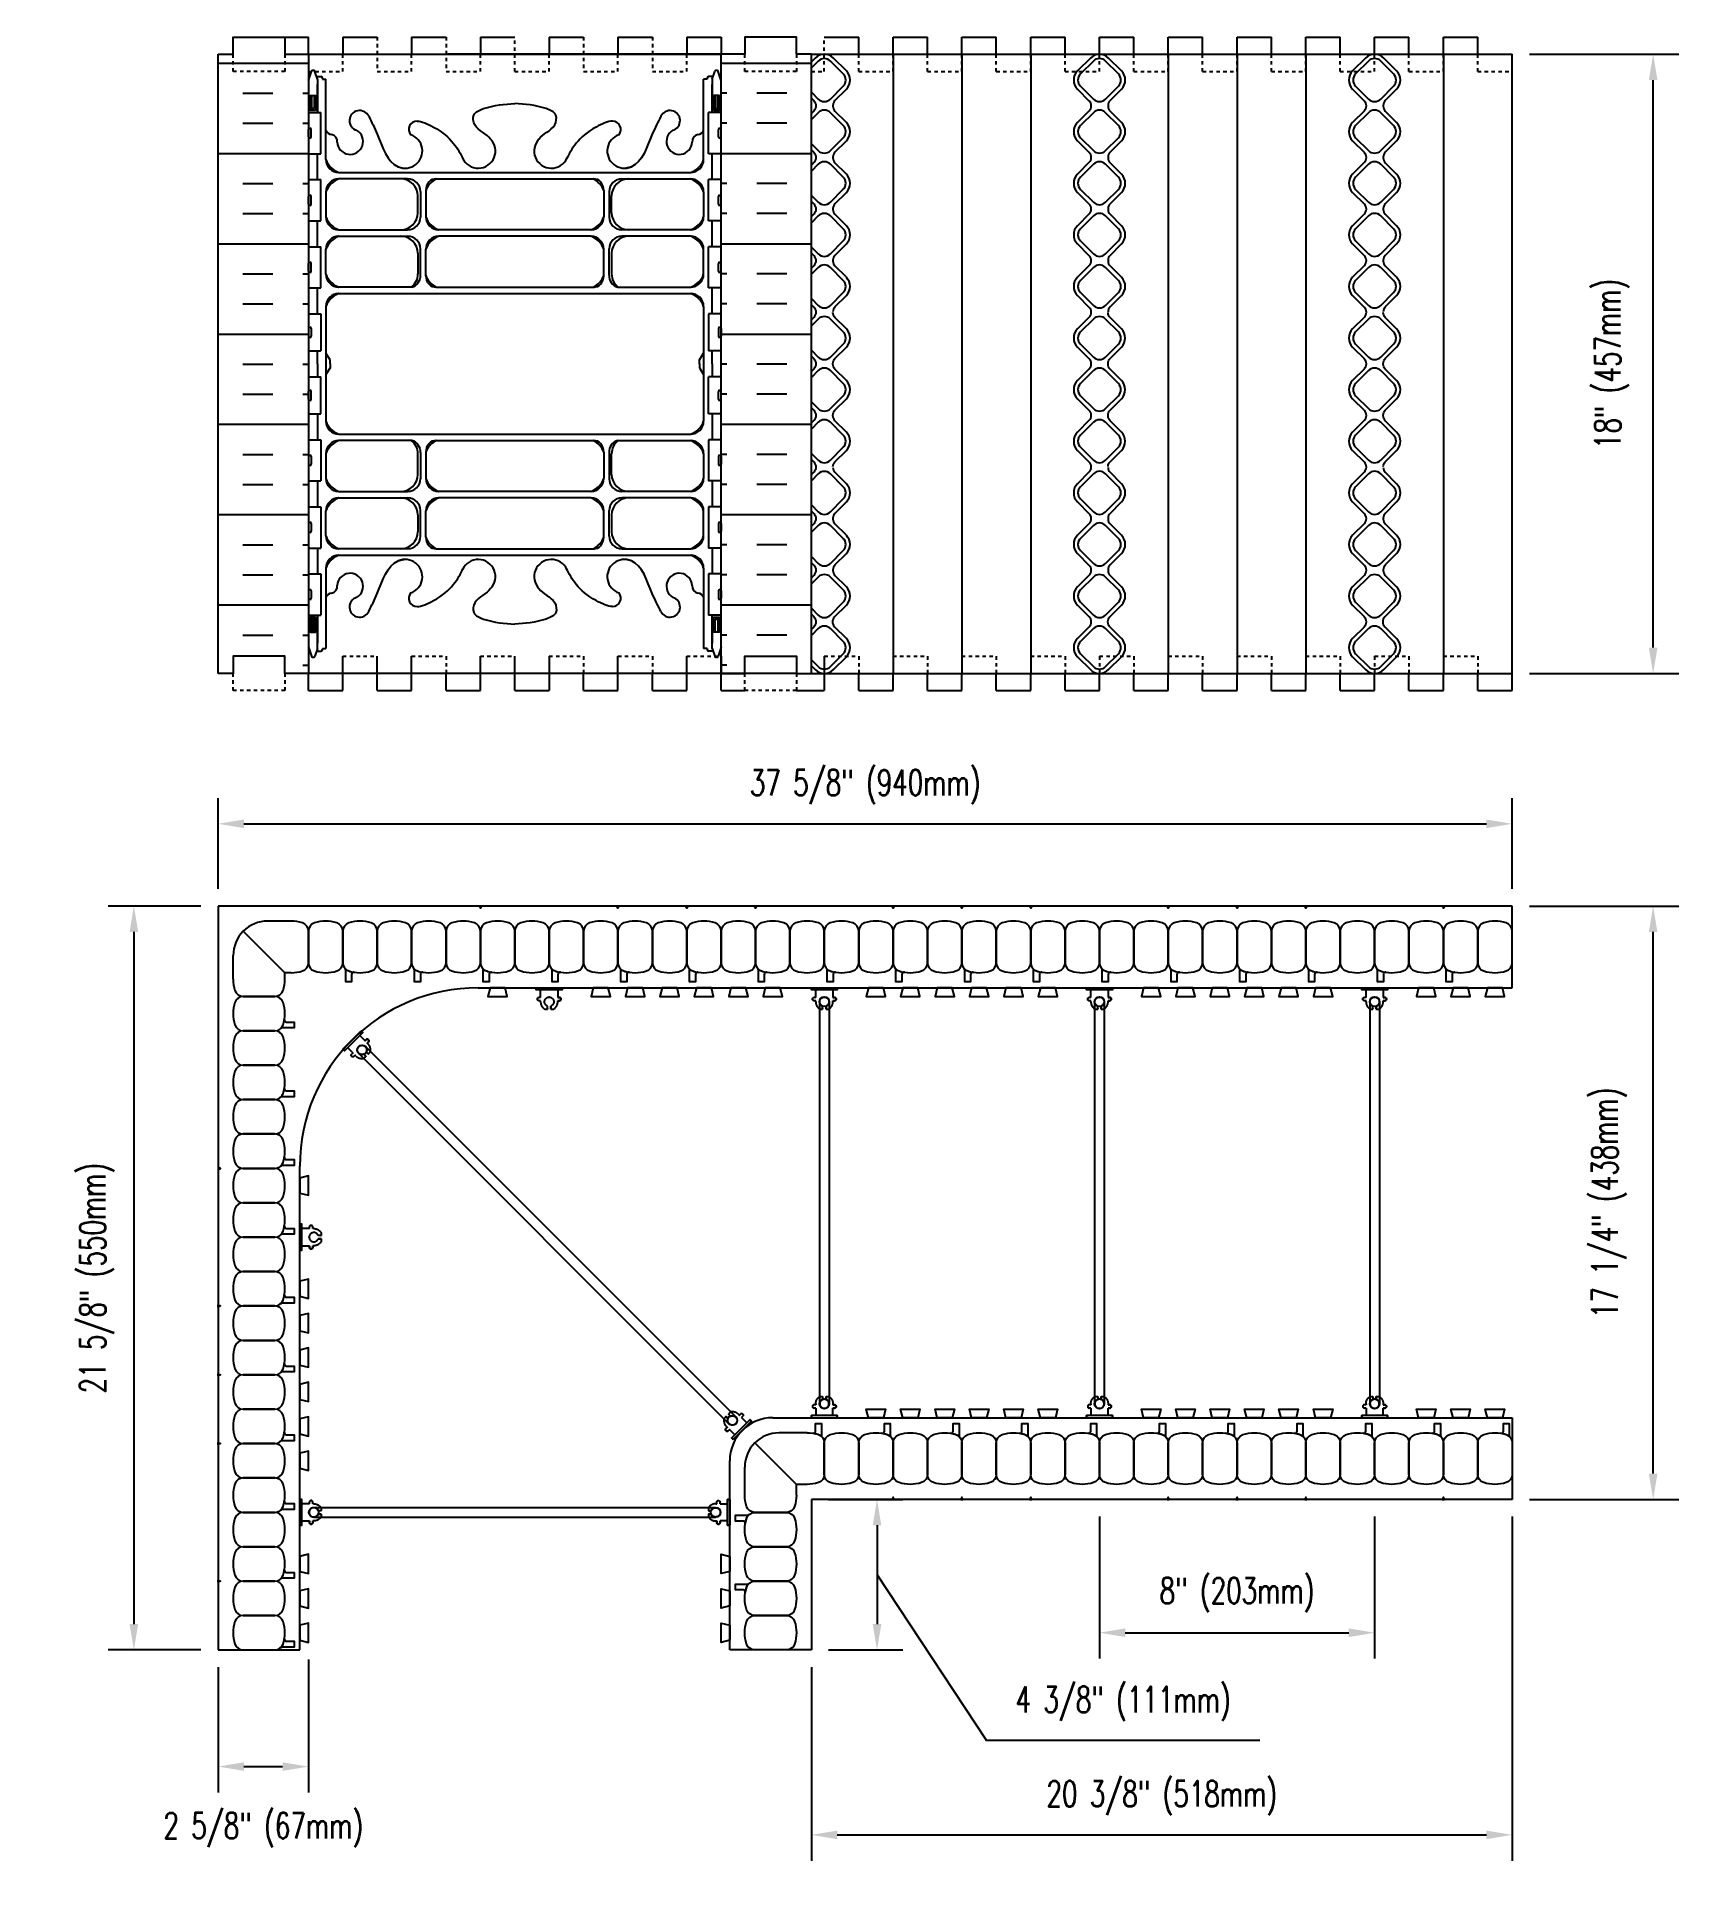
# Model space of a CAD drawing. Header units: inches. Extents: x 393.7 to 441.4, y 159.5 to 213.3.
import ezdxf

# ---------------------------------------------------------------- set-up
doc = ezdxf.new("R2010")
doc.units = ezdxf.units.IN
doc.header["$MEASUREMENT"] = 0
doc.linetypes.add('DASHED2', pattern=[0.375, 0.25, -0.125])
for name, color, linetype in [('HATCH', 12, 'Continuous'), ('line25', 2, 'Continuous'), ('LINE50', 5, 'Continuous'), ('LINE8', 8, 'Continuous'), ('LINE9', 9, 'Continuous'), ('TEXT', 4, 'Continuous'), ('Web_Edge', 9, 'Continuous')]:
    doc.layers.add(name, color=color, linetype=linetype)
doc.styles.add('DIM', font='romans.shx', dxfattribs={"width": 0.7})
doc.dimstyles.new('ext_8', dxfattribs={"dimscale": 8, "dimtxt": 0.09375, "dimasz": 0.09375, "dimexe": 0.09375, "dimexo": 0.0625, "dimgap": 0.0625, "dimtad": 1, "dimdec": 3, "dimzin": 3, "dimdsep": 46, "dimlunit": 4, "dimtxsty": 'DIM', "dimcen": 0.09, "dimdle": 0.09375, "dimclrt": 4, "dimadec": 0, "dimazin": 0, "dimtfac": 1, "dimtdec": 3, "dimtmove": 2, "dimatfit": 3, "dimfxl": 0, "dimfrac": 2, "dimtolj": 1, "dimtzin": 0, "dimarcsym": 0})

msp = doc.modelspace()

# ---------------------------------------------------------------- texts
at = {"layer": 'TEXT', "color": 4, "insert": (425.2748, 164.8946), "char_height": 0.75, "attachment_point": 5, "style": 'DIM'}
msp.add_mtext('\\A1;4 3/8" (111mm)', dxfattribs=at)

# ---------------------------------------------------------------- blocks, each defined once
blk = doc.blocks.new('*D29')
at = {"layer": 'Defpoints', "color": 0}
for p in [(436.588, 190.475), (398.963, 188.083), (436.588, 188.083)]:
    blk.add_point(p, dxfattribs=at)
at = {"layer": 'TEXT', "color": 0, "lineweight": -2}
for p, q in [((398.963, 188.583), (398.963, 191.225)), ((436.588, 188.583), (436.588, 191.225)), ((399.713, 190.475), (435.838, 190.475))]:
    blk.add_line(p, q, dxfattribs=at)
at = {"layer": 'TEXT', "color": 0}
for points in [[(399.713, 190.6), (399.713, 190.35), (398.963, 190.475)], [(435.838, 190.6), (435.838, 190.35), (436.588, 190.475)]]:
    blk.add_solid(points, dxfattribs=at)
at = {"layer": 'TEXT', "color": 4, "insert": (417.775, 191.547), "char_height": 0.75, "attachment_point": 5, "style": 'DIM'}
blk.add_mtext('\\A1;37 5/8" (940mm)', dxfattribs=at)
blk = doc.blocks.new('*D30')
at = {"layer": 'Defpoints', "color": 0}
for p in [(424.588, 170.833), (432.588, 170.833), (432.588, 166.959)]:
    blk.add_point(p, dxfattribs=at)
at = {"layer": 'TEXT', "color": 0, "lineweight": -2}
for p, q in [((424.588, 170.333), (424.588, 166.209)), ((432.588, 170.333), (432.588, 166.209)), ((425.338, 166.959), (431.838, 166.959))]:
    blk.add_line(p, q, dxfattribs=at)
at = {"layer": 'TEXT', "color": 0}
for points in [[(425.338, 167.084), (425.338, 166.834), (424.588, 166.959)], [(431.838, 167.084), (431.838, 166.834), (432.588, 166.959)]]:
    blk.add_solid(points, dxfattribs=at)
at = {"layer": 'TEXT', "color": 4, "insert": (428.588, 168.059), "char_height": 0.75, "attachment_point": 5, "style": 'DIM'}
blk.add_mtext('\\A1;8" (203mm)', dxfattribs=at)
blk = doc.blocks.new('*D31')
at = {"layer": 'Defpoints', "color": 0}
for p in [(398.963, 166.458), (401.588, 166.677), (401.588, 163.067)]:
    blk.add_point(p, dxfattribs=at)
at = {"layer": 'TEXT', "color": 0, "lineweight": -2}
for p, q in [((398.963, 165.958), (398.963, 162.317)), ((401.588, 166.177), (401.588, 162.317)), ((399.713, 163.067), (400.838, 163.067))]:
    blk.add_line(p, q, dxfattribs=at)
at = {"layer": 'TEXT', "color": 0}
for points in [[(399.713, 163.192), (399.713, 162.942), (398.963, 163.067)], [(400.838, 163.192), (400.838, 162.942), (401.588, 163.067)]]:
    blk.add_solid(points, dxfattribs=at)
at = {"layer": 'TEXT', "color": 4, "insert": (400.275, 161.226), "char_height": 0.75, "attachment_point": 5, "style": 'DIM'}
blk.add_mtext('\\A1;2 5/8" (67mm) ', dxfattribs=at)
blk = doc.blocks.new('*D32')
at = {"layer": 'Defpoints', "color": 0}
for p in [(398.963, 188.083), (396.513, 166.458), (398.963, 166.458)]:
    blk.add_point(p, dxfattribs=at)
at = {"layer": 'TEXT', "color": 0, "lineweight": -2}
for p, q in [((398.463, 188.083), (395.763, 188.083)), ((396.513, 187.333), (396.513, 167.208)), ((398.463, 166.458), (395.763, 166.458))]:
    blk.add_line(p, q, dxfattribs=at)
at = {"layer": 'TEXT', "color": 0}
for points in [[(396.388, 187.333), (396.638, 187.333), (396.513, 188.083)], [(396.388, 167.208), (396.638, 167.208), (396.513, 166.458)]]:
    blk.add_solid(points, dxfattribs=at)
at = {"layer": 'TEXT', "color": 4, "insert": (395.442, 177.27), "char_height": 0.75, "attachment_point": 5, "rotation": 90, "style": 'DIM'}
blk.add_mtext('\\A1;21 5/8" (550mm)', dxfattribs=at)
blk = doc.blocks.new('*D33')
at = {"layer": 'Defpoints', "color": 0}
for p in [(436.588, 188.083), (440.687, 188.083), (436.588, 170.833)]:
    blk.add_point(p, dxfattribs=at)
at = {"layer": 'TEXT', "color": 0, "lineweight": -2}
for p, q in [((437.088, 188.083), (441.437, 188.083)), ((440.687, 171.583), (440.687, 187.333)), ((437.088, 170.833), (441.437, 170.833))]:
    blk.add_line(p, q, dxfattribs=at)
at = {"layer": 'TEXT', "color": 0}
for points in [[(440.562, 187.333), (440.812, 187.333), (440.687, 188.083)], [(440.562, 171.583), (440.812, 171.583), (440.687, 170.833)]]:
    blk.add_solid(points, dxfattribs=at)
at = {"layer": 'TEXT', "color": 4, "insert": (439.408, 179.458), "char_height": 0.75, "attachment_point": 5, "rotation": 90, "style": 'DIM'}
blk.add_mtext('\\A1;17 1/4" (438mm)', dxfattribs=at)
blk = doc.blocks.new('*D34')
at = {"layer": 'Defpoints', "color": 0}
for p in [(436.588, 212.847), (440.687, 212.847), (436.588, 194.847)]:
    blk.add_point(p, dxfattribs=at)
at = {"layer": 'TEXT', "color": 0, "lineweight": -2}
for p, q in [((437.088, 212.847), (441.437, 212.847)), ((440.687, 195.597), (440.687, 212.097)), ((437.088, 194.847), (441.437, 194.847))]:
    blk.add_line(p, q, dxfattribs=at)
at = {"layer": 'TEXT', "color": 0}
for points in [[(440.562, 212.097), (440.812, 212.097), (440.687, 212.847)], [(440.562, 195.597), (440.812, 195.597), (440.687, 194.847)]]:
    blk.add_solid(points, dxfattribs=at)
at = {"layer": 'TEXT', "color": 4, "insert": (439.492, 203.847), "char_height": 0.75, "attachment_point": 5, "rotation": 90, "style": 'DIM'}
blk.add_mtext('\\A1;18" (457mm)', dxfattribs=at)
blk = doc.blocks.new('WEB_CENTRE_TOP_12')
for p, q in [((-0.141, 11.688), (-0.141, 0)), ((0.141, 11.688), (0.141, 0))]:
    blk.add_line(p, q)
for centre in [(0, 11.688), (0, 0)]:
    blk.add_circle(centre, 0.141)
blk = doc.blocks.new('WEB_INSERT_FRONT')
for p, q in [((-0.265, 8.89), (-0.64, 8.515)), ((0.64, 8.515), (0.265, 8.89)), ((-0.64, 7.985), (-0.297, 7.641)), ((0.309, 7.653), (0.64, 7.985)), ((-0.297, 7.359), (-0.64, 7.015)), ((0.25, 7.512), (0.25, 7.488)), ((0.64, 7.015), (0.309, 7.347)), ((-0.64, 6.485), (-0.297, 6.141)), ((0.309, 6.153), (0.64, 6.485)), ((0.25, 6.012), (0.25, 5.988)), ((-0.297, 5.859), (-0.64, 5.515)), ((0.64, 5.515), (0.309, 5.847)), ((-0.64, 4.985), (-0.297, 4.641)), ((0.309, 4.653), (0.64, 4.985)), ((-0.297, 4.359), (-0.64, 4.015)), ((0.25, 4.512), (0.25, 4.488)), ((0.64, 4.015), (0.309, 4.347)), ((-0.297, 3.141), (-0.64, 3.485)), ((0.309, 3.153), (0.64, 3.485)), ((-0.297, 2.859), (-0.64, 2.515)), ((0.25, 3.012), (0.25, 2.988)), ((0.64, 2.515), (0.309, 2.847)), ((-0.64, 1.985), (-0.297, 1.641)), ((0.309, 1.653), (0.64, 1.985)), ((-0.297, 1.359), (-0.64, 1.015)), ((-0.64, 0.485), (-0.297, 0.141)), ((-0.297, -0.141), (-0.64, -0.485)), ((-0.64, -1.015), (-0.297, -1.359)), ((-0.297, -1.641), (-0.64, -1.985)), ((-0.64, -2.515), (-0.297, -2.859)), ((-0.297, -3.141), (-0.64, -3.485)), ((0.64, -3.485), (0.309, -3.153)), ((-0.64, -4.015), (-0.297, -4.359)), ((0.309, -4.347), (0.64, -4.015)), ((-0.297, -4.641), (-0.64, -4.985)), ((0.25, -4.488), (0.25, -4.512)), ((0.64, -4.985), (0.309, -4.653)), ((-0.64, -5.515), (-0.297, -5.859)), ((0.309, -5.847), (0.64, -5.515)), ((-0.297, -6.141), (-0.64, -6.485)), ((0.25, -5.988), (0.25, -6.012)), ((0.64, -6.485), (0.309, -6.153)), ((-0.64, -7.015), (-0.297, -7.359)), ((0.297, -7.359), (0.64, -7.015)), ((-0.297, -7.641), (-0.64, -7.985)), ((0.64, -7.985), (0.297, -7.641)), ((-0.64, -8.515), (-0.265, -8.89)), ((0.265, -8.89), (0.64, -8.515))]:
    blk.add_line(p, q)
for points in [[(-0.552, 8.073), (-0.177, 7.698, 0.414214), (0.177, 7.698), (0.552, 8.073, 0.414214), (0.552, 8.427), (0.177, 8.802, 0.414214), (-0.177, 8.802), (-0.552, 8.427, 0.414214)], [(-0.552, 6.573), (-0.177, 6.198, 0.414214), (0.177, 6.198), (0.552, 6.573, 0.414214), (0.552, 6.927), (0.177, 7.302, 0.414214), (-0.177, 7.302), (-0.552, 6.927, 0.414214)], [(-0.552, 5.073), (-0.177, 4.698, 0.414214), (0.177, 4.698), (0.552, 5.073, 0.414214), (0.552, 5.427), (0.177, 5.802, 0.414214), (-0.177, 5.802), (-0.552, 5.427, 0.414214)], [(-0.552, 3.573), (-0.177, 3.198, 0.414214), (0.177, 3.198), (0.552, 3.573, 0.414214), (0.552, 3.927), (0.177, 4.302, 0.414214), (-0.177, 4.302), (-0.552, 3.927, 0.414214)], [(-0.552, 3.573), (-0.177, 3.198, 0.414214), (0.177, 3.198), (0.552, 3.573, 0.414214), (0.552, 3.927), (0.177, 4.302, 0.414214), (-0.177, 4.302), (-0.552, 3.927, 0.414214)], [(-0.552, 2.073), (-0.177, 1.698, 0.414214), (0.177, 1.698), (0.552, 2.073, 0.414214), (0.552, 2.427), (0.177, 2.802, 0.414214), (-0.177, 2.802), (-0.552, 2.427, 0.414214)], [(-0.552, 0.573), (-0.177, 0.198, 0.414214), (0.177, 0.198), (0.552, 0.573, 0.414214), (0.552, 0.927), (0.177, 1.302, 0.414214), (-0.177, 1.302), (-0.552, 0.927, 0.414214)], [(-0.552, -0.927), (-0.177, -1.302, 0.414214), (0.177, -1.302), (0.552, -0.927, 0.414214), (0.552, -0.573), (0.177, -0.198, 0.414214), (-0.177, -0.198), (-0.552, -0.573, 0.414214)], [(-0.552, -2.427), (-0.177, -2.802, 0.414214), (0.177, -2.802), (0.552, -2.427, 0.414214), (0.552, -2.073), (0.177, -1.698, 0.414214), (-0.177, -1.698), (-0.552, -2.073, 0.414214)], [(-0.552, -3.927), (-0.177, -4.302, 0.414214), (0.177, -4.302), (0.552, -3.927, 0.414214), (0.552, -3.573), (0.177, -3.198, 0.414214), (-0.177, -3.198), (-0.552, -3.573, 0.414214)], [(-0.552, -5.427), (-0.177, -5.802, 0.414214), (0.177, -5.802), (0.552, -5.427, 0.414214), (0.552, -5.073), (0.177, -4.698, 0.414214), (-0.177, -4.698), (-0.552, -5.073, 0.414214)], [(-0.552, -6.927), (-0.177, -7.302, 0.414214), (0.177, -7.302), (0.552, -6.927, 0.414214), (0.552, -6.573), (0.177, -6.198, 0.414214), (-0.177, -6.198), (-0.552, -6.573, 0.414214)], [(-0.552, -8.427), (-0.177, -8.802, 0.414214), (0.177, -8.802), (0.552, -8.427, 0.414214), (0.552, -8.073), (0.177, -7.698, 0.414214), (-0.177, -7.698), (-0.552, -8.073, 0.414214)]]:
    blk.add_lwpolyline(points, format="xyb", close=True)
blk.add_lwpolyline([(0.25, -2.988, -0.198912), (0.309, -2.847), (0.64, -2.515, 0.414214), (0.64, -1.985), (0.309, -1.653, -0.198912), (0.25, -1.512), (0.25, -1.488, -0.198912), (0.309, -1.347), (0.64, -1.015, 0.414214), (0.64, -0.485), (0.309, -0.153, -0.198912), (0.25, -0.012), (0.25, 0.012, -0.198912), (0.309, 0.153), (0.64, 0.485, 0.414214), (0.64, 1.015), (0.309, 1.347, -0.198912), (0.25, 1.488)], format="xyb")
for centre, radius, start, end in [((0, 8.625), 0.375, 45, 135), ((-0.375, 8.25), 0.375, 135, 225), ((0.375, 8.25), 0.375, 315, 45), ((-0.438, 7.5), 0.2, 315, 45), ((0.45, 7.512), 0.2, 135, 180), ((-0.375, 6.75), 0.375, 135, 225), ((0.45, 7.488), 0.2, 180, 225), ((0.375, 6.75), 0.375, 315, 45), ((-0.438, 6), 0.2, 315, 45), ((0.45, 6.012), 0.2, 135, 180), ((0.45, 5.988), 0.2, 180, 225), ((-0.375, 5.25), 0.375, 135, 225), ((0.375, 5.25), 0.375, 315, 45), ((-0.438, 4.5), 0.2, 315, 45), ((0.45, 4.512), 0.2, 135, 180), ((0.45, 4.488), 0.2, 180, 225), ((-0.375, 3.75), 0.375, 135, 225), ((0.375, 3.75), 0.375, 315, 45), ((-0.438, 3), 0.2, 315, 45), ((0.45, 3.012), 0.2, 135, 180), ((0.45, 2.988), 0.2, 180, 225), ((-0.375, 2.25), 0.375, 135, 225), ((0.375, 2.25), 0.375, 315, 45), ((-0.438, 1.5), 0.2, 315, 45), ((0.45, 1.512), 0.2, 135, 180), ((-0.375, 0.75), 0.375, 135, 225), ((-0.438, 0), 0.2, 315, 45), ((-0.375, -0.75), 0.375, 135, 225), ((-0.438, -1.5), 0.2, 315, 45), ((-0.375, -2.25), 0.375, 135, 225), ((-0.438, -3), 0.2, 315, 45), ((0.45, -3.012), 0.2, 180, 225), ((-0.375, -3.75), 0.375, 135, 225), ((0.375, -3.75), 0.375, 315, 45), ((-0.438, -4.5), 0.2, 315, 45), ((0.45, -4.488), 0.2, 135, 180), ((0.45, -4.512), 0.2, 180, 225), ((-0.375, -5.25), 0.375, 135, 225), ((0.375, -5.25), 0.375, 315, 45), ((-0.438, -6), 0.2, 315, 45), ((0.45, -5.988), 0.2, 135, 180), ((0.45, -6.012), 0.2, 180, 225), ((-0.375, -6.75), 0.375, 135, 225), ((0.375, -6.75), 0.375, 315, 45), ((-0.438, -7.5), 0.2, 315, 45), ((0.438, -7.5), 0.2, 135, 225), ((-0.375, -8.25), 0.375, 135, 225), ((0.375, -8.25), 0.375, 315, 45), ((0, -8.625), 0.375, 225, 315)]:
    blk.add_arc(centre, radius, start, end)
blk = doc.blocks.new('Connector')
blk.add_point((0.271, 0))
at = {"layer": 'LINE9'}
for p, q in [((0, 0.375), (0, -0.375)), ((0.062, -0.375), (0.062, 0.375)), ((0.281, 0.25), (0.062, 0.25))]:
    blk.add_line(p, q, dxfattribs=at)
for points, weights in [([(0.007, 0.375), (0.004, 0.375), (0, 0.375)], [1, 0.972587069138, 0.950305488115]), ([(0.327, 0.343), (0.308, 0.343), (0.281, 0.317), (0.281, 0.297)], [1, 0.85355339, 0.85355339, 1]), ([(0.328, 0.343), (0.327, 0.343), (0.327, 0.343)], [1, 0.70710678, 1]), ([(0.375, 0.297), (0.375, 0.317), (0.348, 0.343), (0.329, 0.343)], [1, 0.85355339, 0.85355339, 1]), ([(0.406, 0.25), (0.546, 0.25), (0.619, 0.131)], [0.958404415409, 0.794674173519, 0.864651571113]), ([(0.619, 0.052), (0.612, 0.049), (0.604, 0.049)], [0.83615024178, 0.892081430621, 1]), ([(0, -0.375), (0.004, -0.375), (0.007, -0.375)], [0.950305488115, 0.972587069138, 1]), ([(0.281, -0.297), (0.281, -0.317), (0.308, -0.343), (0.327, -0.343)], [1, 0.85355339, 0.85355339, 1]), ([(0.327, -0.343), (0.281, -0.343), (0.281, -0.297)], [1, 0.70710678, 1]), ([(0.329, -0.343), (0.348, -0.343), (0.375, -0.317), (0.375, -0.297)], [1, 0.85355339, 0.85355339, 1]), ([(0.375, -0.297), (0.375, -0.343), (0.329, -0.343)], [1, 0.70710678, 1]), ([(0.619, -0.131), (0.546, -0.25), (0.406, -0.25)], [0.864651574428, 0.794674169686, 0.958404415195]), ([(0.604, -0.049), (0.612, -0.049), (0.619, -0.052)], [1, 0.89208144177, 0.836150253337])]:
    blk.add_rational_spline(points, weights, degree=2, dxfattribs=at)
for points, degree in [([(0, 0.375), (0.002, 0.375), (0.005, 0.375), (0.007, 0.375)], 3), ([(0.007, 0.375), (0.021, 0.375), (0.051, 0.375), (0.062, 0.375), (0.062, 0.375)], 3), ([(0.281, 0.25), (0.281, 0.297)], 1), ([(0.327, 0.343), (0.327, 0.343), (0.328, 0.343), (0.328, 0.343)], 3), ([(0.328, 0.343), (0.329, 0.343), (0.329, 0.343), (0.329, 0.343)], 3), ([(0.375, 0.25), (0.375, 0.297)], 1), ([(0.406, 0.25), (0.375, 0.25)], 1), ([(0.406, 0.25), (0.406, 0.25)], 1), ([(0.406, 0.25), (0.406, 0.25)], 1), ([(0.406, 0.25), (0.406, 0.25)], 1), ([(0.406, 0.25), (0.406, 0.25)], 1), ([(0.406, 0.25), (0.406, 0.25)], 1), ([(0.406, 0.25), (0.406, 0.25)], 1), ([(0.406, 0.25), (0.406, 0.25)], 1), ([(0.406, 0.25), (0.406, 0.25)], 1), ([(0.406, 0.25), (0.406, 0.25)], 1), ([(0.406, 0.25), (0.406, 0.25)], 1), ([(0.406, 0.25), (0.406, 0.25)], 1), ([(0.406, 0.25), (0.406, 0.25)], 1), ([(0.406, 0.25), (0.406, 0.25)], 1), ([(0.406, 0.25), (0.406, 0.25)], 1), ([(0.406, 0.25), (0.406, 0.25)], 1), ([(0.406, 0.25), (0.406, 0.25)], 1), ([(0.406, 0.25), (0.406, 0.25)], 1), ([(0.406, 0.25), (0.406, 0.25)], 1), ([(0.406, 0.25), (0.406, 0.25)], 1), ([(0.406, 0.25), (0.406, 0.25)], 1), ([(0.406, 0.25), (0.406, 0.25)], 1), ([(0.406, 0.25), (0.406, 0.25)], 1), ([(0.406, 0.25), (0.406, 0.25)], 1), ([(0.406, 0.25), (0.406, 0.25)], 1), ([(0.604, 0.049), (0.532, 0.049)], 1), ([(0.532, 0.049), (0.532, 0.049)], 1), ([(0.532, 0.049), (0.532, 0.049)], 1), ([(0.532, 0.049), (0.532, 0.049)], 1), ([(0.532, 0.049), (0.532, 0.049)], 1), ([(0.532, 0.049), (0.532, 0.049)], 1), ([(0.532, 0.049), (0.532, 0.049)], 1), ([(0.532, 0.049), (0.532, 0.049)], 1), ([(0.532, 0.049), (0.532, 0.049)], 1), ([(0.532, 0.049), (0.532, 0.049)], 1), ([(0.532, 0.049), (0.532, 0.049)], 1), ([(0.604, 0.049), (0.609, 0.049), (0.614, 0.05), (0.619, 0.052)], 3), ([(0.604, 0.049), (0.604, 0.049)], 1), ([(0.604, 0.049), (0.604, 0.049)], 1), ([(0.604, 0.049), (0.604, 0.049)], 1), ([(0.604, 0.049), (0.604, 0.049)], 1), ([(0.619, 0.131), (0.619, 0.052)], 1), ([(0.619, 0.131), (0.619, 0.131)], 1), ([(0.619, 0.131), (0.619, 0.131)], 1), ([(0.619, 0.131), (0.619, 0.131)], 1), ([(0.619, 0.131), (0.619, 0.131)], 1), ([(0.007, -0.375), (0.005, -0.375), (0.002, -0.375), (0, -0.375)], 3), ([(0.062, -0.375), (0.062, -0.375), (0.051, -0.375), (0.021, -0.375), (0.007, -0.375)], 3), ([(0.062, -0.25), (0.281, -0.25)], 1), ([(0.281, -0.297), (0.281, -0.25)], 1), ([(0.281, -0.25), (0.281, -0.297)], 1), ([(0.328, -0.343), (0.328, -0.343), (0.327, -0.343), (0.327, -0.343)], 3), ([(0.329, -0.343), (0.329, -0.343), (0.329, -0.343), (0.328, -0.343)], 3), ([(0.375, -0.25), (0.375, -0.297)], 1), ([(0.375, -0.297), (0.375, -0.25)], 1), ([(0.406, -0.25), (0.375, -0.25)], 1), ([(0.406, -0.25), (0.406, -0.25)], 1), ([(0.406, -0.25), (0.406, -0.25)], 1), ([(0.406, -0.25), (0.406, -0.25)], 1), ([(0.406, -0.25), (0.406, -0.25)], 1), ([(0.406, -0.25), (0.406, -0.25)], 1), ([(0.406, -0.25), (0.406, -0.25)], 1), ([(0.406, -0.25), (0.406, -0.25)], 1), ([(0.406, -0.25), (0.406, -0.25)], 1), ([(0.406, -0.25), (0.406, -0.25)], 1), ([(0.406, -0.25), (0.406, -0.25)], 1), ([(0.406, -0.25), (0.406, -0.25)], 1), ([(0.532, -0.049), (0.604, -0.049)], 1), ([(0.604, -0.049), (0.58, -0.049), (0.556, -0.049), (0.532, -0.049)], 3), ([(0.532, -0.049), (0.532, -0.049)], 1), ([(0.532, -0.049), (0.532, -0.049)], 1), ([(0.532, -0.049), (0.532, -0.049)], 1), ([(0.532, -0.049), (0.532, -0.049)], 1), ([(0.619, -0.052), (0.614, -0.05), (0.609, -0.049), (0.604, -0.049)], 3), ([(0.604, -0.049), (0.604, -0.049)], 1), ([(0.604, -0.049), (0.604, -0.049)], 1), ([(0.604, -0.049), (0.604, -0.049)], 1), ([(0.604, -0.049), (0.604, -0.049)], 1), ([(0.604, -0.049), (0.604, -0.049)], 1), ([(0.604, -0.049), (0.604, -0.049)], 1), ([(0.604, -0.049), (0.604, -0.049)], 1), ([(0.604, -0.049), (0.604, -0.049)], 1), ([(0.619, -0.052), (0.619, -0.131)], 1), ([(0.619, -0.131), (0.619, -0.131)], 1), ([(0.619, -0.131), (0.619, -0.131)], 1), ([(0.619, -0.131), (0.619, -0.131)], 1), ([(0.619, -0.131), (0.619, -0.131)], 1)]:
    blk.add_open_spline(points, degree=degree, dxfattribs=at)
for points, weights, knots in [([(0.062, 0.375), (0.062, 0.375), (0.046, 0.375), (0.03, 0.375), (0.007, 0.375)], [0.868718858569, 0.861102746415, 1, 0.861102734288, 0.868718859898], [0, 0, 0, 0.5, 0.5, 1, 1, 1]), ([(0.532, 0.049), (0.472, 0.203), (0.333, 0.113), (0.157, 0), (0.333, -0.113), (0.472, -0.203), (0.532, -0.049)], [0.899508922286, 0.599718215298, 1, 0.54226024, 1, 0.599718224335, 0.899508908749], [0, 0, 0, 0.318112, 0.318112, 0.681888, 0.681888, 1, 1, 1]), ([(0.007, -0.375), (0.03, -0.375), (0.046, -0.375), (0.062, -0.375), (0.062, -0.375)], [0.868718859319, 0.861102739573, 1, 0.861102742958, 0.868718858948], [0, 0, 0, 0.5, 0.5, 1, 1, 1])]:
    blk.add_rational_spline(points, weights, degree=2, knots=knots, dxfattribs=at)
blk = doc.blocks.new('*D35')
at = {"layer": 'Defpoints', "color": 0}
for p in [(436.588, 170.833), (416.213, 166.458), (436.588, 161.082)]:
    blk.add_point(p, dxfattribs=at)
at = {"layer": 'TEXT', "color": 0, "lineweight": -2}
for p, q in [((436.588, 170.333), (436.588, 160.332)), ((416.213, 165.958), (416.213, 160.332)), ((416.963, 161.082), (435.838, 161.082))]:
    blk.add_line(p, q, dxfattribs=at)
at = {"layer": 'TEXT', "color": 0}
for points in [[(416.963, 161.207), (416.963, 160.957), (416.213, 161.082)], [(435.838, 161.207), (435.838, 160.957), (436.588, 161.082)]]:
    blk.add_solid(points, dxfattribs=at)
at = {"layer": 'TEXT', "color": 4, "insert": (426.4, 162.154), "char_height": 0.75, "attachment_point": 5, "style": 'DIM'}
blk.add_mtext('\\A1;20 3/8" (518mm)', dxfattribs=at)

# ---------------------------------------------------------------- dimensions: what is measured, and where the dimension line sits
at = {"layer": 'TEXT'}
for base, p1, p2, text, picture, middle in [((440.6871, 212.8466), (436.588, 194.8466), (436.588, 212.8466), '18" (457mm)', '*D34', (439.4918, 203.8466)), ((440.6871, 188.0828), (436.588, 170.8328), (436.588, 188.0828), '17 1/4" (438mm)', '*D33', (439.4081, 179.4578))]:
    dim = msp.add_linear_dim(base=base, p1=p1, p2=p2, angle=90, text=text, dimstyle='ext_8', dxfattribs=at)
    dim.commit()
    dim.dimension.update_dxf_attribs({"geometry": picture, "text_midpoint": middle, "dimtype": 160})
for base, p1, p2, text, picture, middle in [((436.588, 190.4751), (398.963, 188.0828), (436.588, 188.0828), '37 5/8" (940mm)', '*D29', (417.7755, 191.5465)), ((436.588, 161.0822), (416.213, 166.4578), (436.588, 170.8328), '20 3/8" (518mm)', '*D35', (426.4005, 162.1536))]:
    dim = msp.add_linear_dim(base=base, p1=p1, p2=p2, text=text, dimstyle='ext_8', dxfattribs=at)
    dim.commit()
    dim.dimension.update_dxf_attribs({"geometry": picture, "text_midpoint": middle})
dim = msp.add_linear_dim(base=(396.5134, 166.4578), p1=(398.963, 188.0828), p2=(398.963, 166.4578), angle=90, text='21 5/8" (550mm)', dimstyle='ext_8', dxfattribs=at)
dim.commit()
dim.dimension.update_dxf_attribs({"geometry": '*D32', "text_midpoint": (395.442, 177.2703)})
for base, p1, p2, text, picture, middle in [((432.588, 166.9589), (424.588, 170.8328), (432.588, 170.8328), '8" (203mm)', '*D30', (428.588, 168.0588)), ((401.588, 163.0666), (398.963, 166.4578), (401.588, 166.6767), '2 5/8" (67mm) ', '*D31', (400.2755, 161.2261))]:
    dim = msp.add_linear_dim(base=base, p1=p1, p2=p2, text=text, dimstyle='ext_8', dxfattribs=at)
    dim.commit()
    dim.dimension.update_dxf_attribs({"geometry": picture, "text_midpoint": middle, "dimtype": 160})

# ---------------------------------------------------------------- hatches: boundary and pattern name
at = {"layer": 'HATCH'}
h = msp.add_hatch(dxfattribs=at)
h.set_pattern_fill('INSUL', color=256, scale=7, style=0)
h.set_pattern_definition([(0, (-2524.5736, -202.163), (0, 2.625), []), (0, (-2524.5736, -201.288), (0, 2.625), [0.875, -0.875]), (0, (-2524.5736, -200.413), (0, 2.625), [0.875, -0.875])])
h.paths.add_polyline_path([(398.963, 194.8466), (399.4005, 194.8466), (399.4005, 195.3466), (400.9005, 195.3466), (400.9005, 194.8466), (401.588, 194.8466), (401.588, 212.8466), (400.9005, 212.8466), (400.9005, 213.3466), (399.4005, 213.3466), (399.4005, 212.8466), (398.963, 212.8466)])
h = msp.add_hatch(dxfattribs=at)
h.set_pattern_fill('INSUL', color=256, scale=7, style=0)
h.set_pattern_definition([(180, (3339.7495, -202.163), (0, 2.625), []), (180, (3339.7495, -201.288), (0, 2.625), [0.875, -0.875]), (180, (3339.7495, -200.413), (0, 2.625), [0.875, -0.875])])
h.paths.add_polyline_path([(416.213, 194.8466), (415.7755, 194.8466), (415.7755, 195.3466), (414.2755, 195.3466), (414.2755, 194.8466), (413.588, 194.8466), (413.588, 212.8466), (414.2755, 212.8466), (414.2755, 213.3466), (415.7755, 213.3466), (415.7755, 212.8466), (416.213, 212.8466)])

# ---------------------------------------------------------------- linework, layer by layer
for p, q in [((401.588, 212.8466), (413.588, 212.8466)), ((413.588, 212.8466), (405.588, 212.8466)), ((416.3228, 212.7368), (416.213, 212.627)), ((417.2281, 212.3618), (416.8531, 212.7368)), ((416.8965, 211.4999), (417.2281, 211.8315)), ((416.213, 211.5663), (416.2912, 211.4881)), ((416.2912, 211.2052), (416.213, 211.127)), ((416.838, 211.3585), (416.838, 211.3348)), ((417.2281, 210.8618), (416.8965, 211.1934)), ((416.8965, 209.9999), (417.2281, 210.3315)), ((416.213, 210.0663), (416.2912, 209.9881)), ((416.2912, 209.7052), (416.213, 209.627)), ((416.838, 209.8585), (416.838, 209.8348)), ((417.2281, 209.3618), (416.8965, 209.6934)), ((416.213, 208.5663), (416.2912, 208.4881)), ((416.8965, 208.4999), (417.2281, 208.8315)), ((416.2912, 208.2052), (416.213, 208.127)), ((416.838, 208.3585), (416.838, 208.3348)), ((417.2281, 207.8618), (416.8965, 208.1934)), ((416.2912, 206.9881), (416.213, 207.0663)), ((416.838, 206.8585), (416.838, 206.8348)), ((416.8965, 206.9999), (417.2281, 207.3315)), ((416.2912, 206.7052), (416.213, 206.627)), ((417.2281, 206.3618), (416.8965, 206.6934)), ((416.8965, 205.4999), (417.2281, 205.8315)), ((416.213, 205.5663), (416.2912, 205.4881)), ((416.2912, 205.2052), (416.213, 205.127)), ((416.213, 204.0663), (416.2912, 203.9881)), ((416.2912, 203.7052), (416.213, 203.627)), ((416.213, 202.5663), (416.2912, 202.4881)), ((416.2912, 202.2052), (416.213, 202.127)), ((416.213, 201.0663), (416.2912, 200.9881)), ((416.2912, 200.7052), (416.213, 200.627)), ((417.2281, 200.3618), (416.8965, 200.6934)), ((416.213, 199.5663), (416.2912, 199.4881)), ((416.838, 199.3585), (416.838, 199.3348)), ((416.8965, 199.4999), (417.2281, 199.8315)), ((416.2912, 199.2052), (416.213, 199.127)), ((417.2281, 198.8618), (416.8965, 199.1934)), ((416.8965, 197.9999), (417.2281, 198.3315)), ((416.213, 198.0663), (416.2912, 197.9881)), ((416.2912, 197.7052), (416.213, 197.627)), ((416.838, 197.8585), (416.838, 197.8348)), ((417.2281, 197.3618), (416.8965, 197.6934)), ((416.8847, 196.4881), (417.2281, 196.8315)), ((416.213, 196.5663), (416.2912, 196.4881)), ((416.2912, 196.2052), (416.213, 196.127)), ((417.2281, 195.8618), (416.8847, 196.2052)), ((416.213, 195.0663), (416.3228, 194.9565)), ((416.8531, 194.9565), (417.2281, 195.3315)), ((413.588, 194.8466), (401.588, 194.8466)), ((415.7755, 194.8466), (405.588, 194.8466))]:
    msp.add_line(p, q, dxfattribs=at)
for points in [[(416.213, 211.7431), (416.4112, 211.5449, 0.4142136), (416.7647, 211.5449), (417.1397, 211.9199, 0.4142136), (417.1397, 212.2734), (416.7647, 212.6484, 0.4142136), (416.4112, 212.6484), (416.213, 212.4502)], [(416.213, 210.2431), (416.4112, 210.0449, 0.4142136), (416.7647, 210.0449), (417.1397, 210.4199, 0.4142136), (417.1397, 210.7734), (416.7647, 211.1484, 0.4142136), (416.4112, 211.1484), (416.213, 210.9502)], [(416.213, 208.7431), (416.4112, 208.5449, 0.4142136), (416.7647, 208.5449), (417.1397, 208.9199, 0.4142136), (417.1397, 209.2734), (416.7647, 209.6484, 0.4142136), (416.4112, 209.6484), (416.213, 209.4502)], [(416.213, 207.2431), (416.4112, 207.0449, 0.4142136), (416.7647, 207.0449), (417.1397, 207.4199, 0.4142136), (417.1397, 207.7734), (416.7647, 208.1484, 0.4142136), (416.4112, 208.1484), (416.213, 207.9502)], [(416.213, 207.2431), (416.4112, 207.0449, 0.4142136), (416.7647, 207.0449), (417.1397, 207.4199, 0.4142136), (417.1397, 207.7734), (416.7647, 208.1484, 0.4142136), (416.4112, 208.1484), (416.213, 207.9502)], [(416.213, 205.7431), (416.4112, 205.5449, 0.4142136), (416.7647, 205.5449), (417.1397, 205.9199, 0.4142136), (417.1397, 206.2734), (416.7647, 206.6484, 0.4142136), (416.4112, 206.6484), (416.213, 206.4502)], [(416.838, 200.8585, -0.1989124), (416.8965, 200.9999), (417.2281, 201.3315, 0.4142136), (417.2281, 201.8618), (416.8965, 202.1934, -0.1989124), (416.838, 202.3348), (416.838, 202.3585, -0.1989124), (416.8965, 202.4999), (417.2281, 202.8315, 0.4142136), (417.2281, 203.3618), (416.8965, 203.6934, -0.1989124), (416.838, 203.8348), (416.838, 203.8585, -0.1989124), (416.8965, 203.9999), (417.2281, 204.3315, 0.4142136), (417.2281, 204.8618), (416.8965, 205.1934, -0.1989124), (416.838, 205.3348)], [(416.213, 204.2431), (416.4112, 204.0449, 0.4142136), (416.7647, 204.0449), (417.1397, 204.4199, 0.4142136), (417.1397, 204.7734), (416.7647, 205.1484, 0.4142136), (416.4112, 205.1484), (416.213, 204.9502)], [(416.213, 202.7431), (416.4112, 202.5449, 0.4142136), (416.7647, 202.5449), (417.1397, 202.9199, 0.4142136), (417.1397, 203.2734), (416.7647, 203.6484, 0.4142136), (416.4112, 203.6484), (416.213, 203.4502)], [(416.213, 201.2431), (416.4112, 201.0449, 0.4142136), (416.7647, 201.0449), (417.1397, 201.4199, 0.4142136), (417.1397, 201.7734), (416.7647, 202.1484, 0.4142136), (416.4112, 202.1484), (416.213, 201.9502)], [(416.213, 199.7431), (416.4112, 199.5449, 0.4142136), (416.7647, 199.5449), (417.1397, 199.9199, 0.4142136), (417.1397, 200.2734), (416.7647, 200.6484, 0.4142136), (416.4112, 200.6484), (416.213, 200.4502)], [(416.213, 198.2431), (416.4112, 198.0449, 0.4142136), (416.7647, 198.0449), (417.1397, 198.4199, 0.4142136), (417.1397, 198.7734), (416.7647, 199.1484, 0.4142136), (416.4112, 199.1484), (416.213, 198.9502)], [(416.213, 196.7431), (416.4112, 196.5449, 0.4142136), (416.7647, 196.5449), (417.1397, 196.9199, 0.4142136), (417.1397, 197.2734), (416.7647, 197.6484, 0.4142136), (416.4112, 197.6484), (416.213, 197.4502)], [(416.213, 195.2431), (416.4112, 195.0449, 0.4142136), (416.7647, 195.0449), (417.1397, 195.4199, 0.4142136), (417.1397, 195.7734), (416.7647, 196.1484, 0.4142136), (416.4112, 196.1484), (416.213, 195.9502)]]:
    msp.add_lwpolyline(points, format="xyb", dxfattribs=at)
for centre, radius, start, end in [((416.588, 212.4716), 0.375, 45, 135), ((416.963, 212.0966), 0.375, 315, 45), ((416.1498, 211.3466), 0.2, 315, 45), ((417.038, 211.3585), 0.2, 135, 180), ((417.038, 211.3348), 0.2, 180, 225), ((416.963, 210.5966), 0.375, 315, 45), ((416.1498, 209.8466), 0.2, 315, 45), ((417.038, 209.8585), 0.2, 135, 180), ((417.038, 209.8348), 0.2, 180, 225), ((416.963, 209.0966), 0.375, 315, 45), ((416.1498, 208.3466), 0.2, 315, 45), ((417.038, 208.3585), 0.2, 135, 180), ((417.038, 208.3348), 0.2, 180, 225), ((416.963, 207.5966), 0.375, 315, 45), ((416.1498, 206.8466), 0.2, 315, 45), ((417.038, 206.8585), 0.2, 135, 180), ((417.038, 206.8348), 0.2, 180, 225), ((416.963, 206.0966), 0.375, 315, 45), ((416.1498, 205.3466), 0.2, 315, 45), ((417.038, 205.3585), 0.2, 135, 180), ((416.1498, 203.8466), 0.2, 315, 45), ((416.1498, 202.3466), 0.2, 315, 45), ((416.1498, 200.8466), 0.2, 315, 45), ((417.038, 200.8348), 0.2, 180, 225), ((416.963, 200.0966), 0.375, 315, 45), ((416.1498, 199.3466), 0.2, 315, 45), ((417.038, 199.3585), 0.2, 135, 180), ((417.038, 199.3348), 0.2, 180, 225), ((416.963, 198.5966), 0.375, 315, 45), ((416.1498, 197.8466), 0.2, 315, 45), ((417.038, 197.8585), 0.2, 135, 180), ((417.038, 197.8348), 0.2, 180, 225), ((416.963, 197.0966), 0.375, 315, 45), ((416.1498, 196.3466), 0.2, 315, 45), ((417.0261, 196.3466), 0.2, 135, 225), ((416.963, 195.5966), 0.375, 315, 45), ((416.588, 195.2216), 0.375, 225, 315)]:
    msp.add_arc(centre, radius, start, end, dxfattribs=at)
at = {"layer": 'line25'}
for p, q in [((401.588, 212.8466), (401.588, 194.8466)), ((413.588, 194.8466), (413.588, 212.8466)), ((418.588, 212.8466), (418.588, 194.8466)), ((420.588, 212.8466), (420.588, 194.8466)), ((422.588, 212.8466), (422.588, 194.8466)), ((426.588, 212.8466), (426.588, 194.8466)), ((428.588, 212.8466), (428.588, 194.8466)), ((430.588, 212.8466), (430.588, 194.8466)), ((434.588, 212.8466), (434.588, 194.8466)), ((401.588, 211.1516), (401.9529, 211.1516)), ((401.588, 210.4416), (401.588, 210.6616)), ((401.628, 210.7016), (401.628, 210.7016)), ((401.668, 210.4416), (401.668, 210.6616)), ((401.9529, 209.9516), (401.9529, 211.1516)), ((413.588, 211.1516), (413.223, 211.1516)), ((413.223, 209.9516), (413.223, 211.1516)), ((413.5079, 210.4416), (413.5079, 210.6616)), ((413.5479, 210.7016), (413.5479, 210.7016)), ((413.5879, 210.4416), (413.5879, 210.6616)), ((401.588, 210.6066), (401.588, 210.6066)), ((401.588, 210.4966), (401.588, 210.4966)), ((401.628, 210.4016), (401.628, 210.4016)), ((413.5479, 210.4016), (413.5479, 210.4016)), ((413.588, 210.6066), (413.5879, 210.6066)), ((413.588, 210.4966), (413.5879, 210.4966)), ((401.588, 209.9516), (401.9529, 209.9516)), ((413.588, 209.9516), (413.223, 209.9516)), ((401.588, 209.2016), (401.9529, 209.2016)), ((401.9529, 208.0016), (401.9529, 209.2016)), ((413.588, 209.2016), (413.223, 209.2016)), ((413.223, 208.0016), (413.223, 209.2016)), ((401.588, 208.4916), (401.588, 208.7116)), ((401.588, 208.6566), (401.588, 208.6566)), ((401.588, 208.5466), (401.588, 208.5466)), ((401.628, 208.7516), (401.628, 208.7516)), ((401.668, 208.4916), (401.668, 208.7116)), ((413.5079, 208.4916), (413.5079, 208.7116)), ((413.5479, 208.7516), (413.5479, 208.7516)), ((413.5879, 208.4916), (413.5879, 208.7116)), ((413.588, 208.6566), (413.5879, 208.6566)), ((413.588, 208.5466), (413.5879, 208.5466)), ((401.588, 208.0016), (401.9529, 208.0016)), ((401.628, 208.4516), (401.628, 208.4516)), ((413.588, 208.0016), (413.223, 208.0016)), ((413.5479, 208.4516), (413.5479, 208.4516)), ((401.588, 207.2516), (401.9529, 207.2516)), ((401.9529, 206.0516), (401.9529, 207.2516)), ((413.588, 207.2516), (413.223, 207.2516)), ((413.223, 206.0516), (413.223, 207.2516)), ((401.588, 206.5416), (401.588, 206.7616)), ((401.588, 206.7066), (401.588, 206.7066)), ((401.588, 206.5966), (401.588, 206.5966)), ((401.628, 206.8016), (401.628, 206.8016)), ((401.628, 206.5016), (401.628, 206.5016)), ((401.668, 206.5416), (401.668, 206.7616)), ((413.5079, 206.5416), (413.5079, 206.7616)), ((413.5479, 206.8016), (413.5479, 206.8016)), ((413.5479, 206.5016), (413.5479, 206.5016)), ((413.5879, 206.5416), (413.5879, 206.7616)), ((413.588, 206.7066), (413.5879, 206.7066)), ((413.588, 206.5966), (413.5879, 206.5966)), ((401.588, 206.0516), (401.9529, 206.0516)), ((413.588, 206.0516), (413.223, 206.0516)), ((401.588, 205.3016), (401.9529, 205.3016)), ((401.9529, 205.3016), (401.9529, 204.2216)), ((413.588, 205.3016), (413.223, 205.3016)), ((413.223, 205.3016), (413.223, 204.2216)), ((401.588, 204.8716), (401.588, 204.6516)), ((401.588, 204.8166), (401.588, 204.8166)), ((401.588, 204.7066), (401.588, 204.7066)), ((401.628, 204.9116), (401.628, 204.9116)), ((401.668, 204.8716), (401.668, 204.6516)), ((413.5079, 204.8716), (413.5079, 204.6516)), ((413.5479, 204.9116), (413.5479, 204.9116)), ((413.5879, 204.8716), (413.5879, 204.6516)), ((413.588, 204.8166), (413.5879, 204.8166)), ((413.588, 204.7066), (413.5879, 204.7066)), ((401.588, 204.2216), (401.9529, 204.2216)), ((401.628, 204.6116), (401.628, 204.6116)), ((413.588, 204.2216), (413.223, 204.2216)), ((413.5479, 204.6116), (413.5479, 204.6116)), ((401.588, 203.4716), (401.9529, 203.4716)), ((401.628, 203.0816), (401.628, 203.0816)), ((401.9529, 202.3916), (401.9529, 203.4716)), ((413.588, 203.4716), (413.223, 203.4716)), ((413.223, 202.3916), (413.223, 203.4716)), ((413.5479, 203.0816), (413.5479, 203.0816)), ((401.588, 202.8216), (401.588, 203.0416)), ((401.588, 202.9866), (401.588, 202.9866)), ((401.588, 202.8766), (401.588, 202.8766)), ((401.628, 202.7816), (401.628, 202.7816)), ((401.668, 202.8216), (401.668, 203.0416)), ((413.5079, 202.8216), (413.5079, 203.0416)), ((413.5479, 202.7816), (413.5479, 202.7816)), ((413.5879, 202.8216), (413.5879, 203.0416)), ((413.588, 202.9866), (413.5879, 202.9866)), ((413.588, 202.8766), (413.5879, 202.8766)), ((401.588, 202.3916), (401.9529, 202.3916)), ((413.588, 202.3916), (413.223, 202.3916)), ((401.588, 201.6416), (401.9529, 201.6416)), ((401.9529, 201.6416), (401.9529, 200.4416)), ((413.588, 201.6416), (413.223, 201.6416)), ((413.223, 201.6416), (413.223, 200.4416)), ((401.588, 201.1516), (401.588, 200.9316)), ((401.588, 201.0966), (401.588, 201.0966)), ((401.588, 200.9866), (401.588, 200.9866)), ((401.628, 201.1916), (401.628, 201.1916)), ((401.668, 201.1516), (401.668, 200.9316)), ((413.5079, 201.1516), (413.5079, 200.9316)), ((413.5479, 201.1916), (413.5479, 201.1916)), ((413.5879, 201.1516), (413.5879, 200.9316)), ((413.588, 201.0966), (413.5879, 201.0966)), ((413.588, 200.9866), (413.5879, 200.9866)), ((401.588, 200.4416), (401.9529, 200.4416)), ((401.628, 200.8916), (401.628, 200.8916)), ((413.588, 200.4416), (413.223, 200.4416)), ((413.5479, 200.8916), (413.5479, 200.8916)), ((401.588, 199.6916), (401.9529, 199.6916)), ((401.9529, 199.6916), (401.9529, 198.4916)), ((413.588, 199.6916), (413.223, 199.6916)), ((413.223, 199.6916), (413.223, 198.4916)), ((401.588, 199.2016), (401.588, 198.9816)), ((401.588, 199.1466), (401.588, 199.1466)), ((401.588, 199.0366), (401.588, 199.0366)), ((401.628, 198.9416), (401.628, 198.9416)), ((401.668, 199.2016), (401.668, 198.9816)), ((413.5079, 199.2016), (413.5079, 198.9816)), ((413.5479, 198.9416), (413.5479, 198.9416)), ((413.5879, 199.2016), (413.5879, 198.9816)), ((413.588, 199.1466), (413.5879, 199.1466)), ((413.588, 199.0366), (413.5879, 199.0366)), ((401.588, 198.4916), (401.9529, 198.4916)), ((413.588, 198.4916), (413.223, 198.4916)), ((401.588, 197.7416), (401.9529, 197.7416)), ((401.9529, 197.7416), (401.9529, 196.5416)), ((413.588, 197.7416), (413.223, 197.7416)), ((413.223, 197.7416), (413.223, 196.5416)), ((401.588, 197.2516), (401.588, 197.0316)), ((401.588, 197.1966), (401.588, 197.1966)), ((401.628, 197.2916), (401.628, 197.2916)), ((401.668, 197.2516), (401.668, 197.0316)), ((413.5079, 197.2516), (413.5079, 197.0316)), ((413.5479, 197.2916), (413.5479, 197.2916)), ((413.5879, 197.2516), (413.5879, 197.0316)), ((413.588, 197.1966), (413.5879, 197.1966)), ((401.588, 197.0866), (401.588, 197.0866)), ((401.628, 196.9916), (401.628, 196.9916)), ((413.5479, 196.9916), (413.5479, 196.9916)), ((413.588, 197.0866), (413.5879, 197.0866)), ((401.588, 196.5416), (401.9529, 196.5416)), ((413.588, 196.5416), (413.223, 196.5416)), ((406.5255, 185.7078), (436.588, 185.7078)), ((401.338, 166.4578), (401.338, 180.5203)), ((415.088, 173.2078), (436.588, 173.2078)), ((413.838, 166.4578), (413.838, 171.9578))]:
    msp.add_line(p, q, dxfattribs=at)
for points in [[(406.8691, 185.7078), (406.8068, 185.4578), (407.3691, 185.4578), (407.3068, 185.7078)], [(409.8691, 185.7078), (409.8068, 185.4578), (410.3691, 185.4578), (410.3068, 185.7078)], [(410.8691, 185.7078), (410.8068, 185.4578), (411.3691, 185.4578), (411.3068, 185.7078)], [(411.8691, 185.7078), (411.8068, 185.4578), (412.3691, 185.4578), (412.3068, 185.7078)], [(412.8691, 185.7078), (412.8068, 185.4578), (413.3691, 185.4578), (413.3068, 185.7078)], [(413.8691, 185.7078), (413.8068, 185.4578), (414.3691, 185.4578), (414.3068, 185.7078)], [(414.8691, 185.7078), (414.8068, 185.4578), (415.3691, 185.4578), (415.3068, 185.7078)], [(417.8691, 185.7078), (417.8068, 185.4578), (418.3691, 185.4578), (418.3068, 185.7078)], [(418.8691, 185.7078), (418.8068, 185.4578), (419.3691, 185.4578), (419.3068, 185.7078)], [(419.8691, 185.7078), (419.8068, 185.4578), (420.3691, 185.4578), (420.3068, 185.7078)], [(420.8691, 185.7078), (420.8068, 185.4578), (421.3691, 185.4578), (421.3068, 185.7078)], [(421.8691, 185.7078), (421.8068, 185.4578), (422.3691, 185.4578), (422.3068, 185.7078)], [(422.8691, 185.7078), (422.8068, 185.4578), (423.3691, 185.4578), (423.3068, 185.7078)], [(425.8691, 185.7078), (425.8068, 185.4578), (426.3691, 185.4578), (426.3068, 185.7078)], [(426.8691, 185.7078), (426.8068, 185.4578), (427.3691, 185.4578), (427.3068, 185.7078)], [(427.8691, 185.7078), (427.8068, 185.4578), (428.3691, 185.4578), (428.3068, 185.7078)], [(428.8691, 185.7078), (428.8068, 185.4578), (429.3691, 185.4578), (429.3068, 185.7078)], [(429.8691, 185.7078), (429.8068, 185.4578), (430.3691, 185.4578), (430.3068, 185.7078)], [(430.8691, 185.7078), (430.8068, 185.4578), (431.3691, 185.4578), (431.3068, 185.7078)], [(433.8691, 185.7078), (433.8068, 185.4578), (434.3691, 185.4578), (434.3068, 185.7078)], [(434.8691, 185.7078), (434.8068, 185.4578), (435.3691, 185.4578), (435.3068, 185.7078)], [(435.8691, 185.7078), (435.8068, 185.4578), (436.3691, 185.4578), (436.3068, 185.7078)], [(401.338, 179.739), (401.588, 179.6767), (401.588, 180.239), (401.338, 180.1767)], [(401.338, 176.739), (401.588, 176.6767), (401.588, 177.239), (401.338, 177.1767)], [(401.338, 175.739), (401.588, 175.6767), (401.588, 176.239), (401.338, 176.1767)], [(401.338, 174.739), (401.588, 174.6767), (401.588, 175.239), (401.338, 175.1767)], [(401.338, 173.739), (401.588, 173.6767), (401.588, 174.239), (401.338, 174.1767)], [(417.8691, 173.2078), (417.8068, 173.4578), (418.3691, 173.4578), (418.3068, 173.2078)], [(418.8691, 173.2078), (418.8068, 173.4578), (419.3691, 173.4578), (419.3068, 173.2078)], [(419.8691, 173.2078), (419.8068, 173.4578), (420.3691, 173.4578), (420.3068, 173.2078)], [(420.8691, 173.2078), (420.8068, 173.4578), (421.3691, 173.4578), (421.3068, 173.2078)], [(421.8691, 173.2078), (421.8068, 173.4578), (422.3691, 173.4578), (422.3068, 173.2078)], [(422.8691, 173.2078), (422.8068, 173.4578), (423.3691, 173.4578), (423.3068, 173.2078)], [(425.8691, 173.2078), (425.8068, 173.4578), (426.3691, 173.4578), (426.3068, 173.2078)], [(426.8691, 173.2078), (426.8068, 173.4578), (427.3691, 173.4578), (427.3068, 173.2078)], [(427.8691, 173.2078), (427.8068, 173.4578), (428.3691, 173.4578), (428.3068, 173.2078)], [(428.8691, 173.2078), (428.8068, 173.4578), (429.3691, 173.4578), (429.3068, 173.2078)], [(429.8691, 173.2078), (429.8068, 173.4578), (430.3691, 173.4578), (430.3068, 173.2078)], [(430.8691, 173.2078), (430.8068, 173.4578), (431.3691, 173.4578), (431.3068, 173.2078)], [(433.8691, 173.2078), (433.8068, 173.4578), (434.3691, 173.4578), (434.3068, 173.2078)], [(434.8691, 173.2078), (434.8068, 173.4578), (435.3691, 173.4578), (435.3068, 173.2078)], [(435.8691, 173.2078), (435.8068, 173.4578), (436.3691, 173.4578), (436.3068, 173.2078)], [(401.338, 172.739), (401.588, 172.6767), (401.588, 173.239), (401.338, 173.1767)], [(401.338, 171.739), (401.588, 171.6767), (401.588, 172.239), (401.338, 172.1767)], [(401.338, 168.739), (401.588, 168.6767), (401.588, 169.239), (401.338, 169.1767)], [(413.838, 168.739), (413.588, 168.6767), (413.588, 169.239), (413.838, 169.1767)], [(401.338, 167.739), (401.588, 167.6767), (401.588, 168.239), (401.338, 168.1767)], [(413.838, 167.739), (413.588, 167.6767), (413.588, 168.239), (413.838, 168.1767)], [(401.338, 166.739), (401.588, 166.6767), (401.588, 167.239), (401.338, 167.1767)], [(413.838, 166.739), (413.588, 166.6767), (413.588, 167.239), (413.838, 167.1767)]]:
    msp.add_lwpolyline(points, close=True, dxfattribs=at)
for centre, radius, start, end in [((401.628, 210.6616), 0.04, 90, 180), ((401.628, 210.6616), 0.04, 360, 90), ((413.5479, 210.6616), 0.04, 90, 180), ((413.5479, 210.6616), 0.04, 0, 90), ((401.628, 210.4416), 0.04, 180, 270), ((401.628, 210.4416), 0.04, 270, 0), ((413.5479, 210.4416), 0.04, 180, 270), ((413.5479, 210.4416), 0.04, 270, 0), ((401.628, 208.7116), 0.04, 90, 180), ((401.628, 208.4916), 0.04, 180, 270), ((401.628, 208.7116), 0.04, 360, 90), ((401.628, 208.4916), 0.04, 270, 0), ((413.5479, 208.7116), 0.04, 90, 180), ((413.5479, 208.4916), 0.04, 180, 270), ((413.5479, 208.7116), 0.04, 0, 90), ((413.5479, 208.4916), 0.04, 270, 0), ((401.628, 206.7616), 0.04, 90, 180), ((401.628, 206.5416), 0.04, 180, 270), ((401.628, 206.7616), 0.04, 360, 90), ((401.628, 206.5416), 0.04, 270, 0), ((413.5479, 206.7616), 0.04, 90, 180), ((413.5479, 206.5416), 0.04, 180, 270), ((413.5479, 206.7616), 0.04, 0, 90), ((413.5479, 206.5416), 0.04, 270, 0), ((401.628, 204.8716), 0.04, 90, 180), ((401.628, 204.8716), 0.04, 0, 90), ((413.5479, 204.8716), 0.04, 90, 180), ((413.5479, 204.8716), 0.04, 360, 90), ((401.628, 204.6516), 0.04, 180, 270), ((401.628, 204.6516), 0.04, 270, 0), ((413.5479, 204.6516), 0.04, 180, 270), ((413.5479, 204.6516), 0.04, 270, 0), ((401.628, 203.0416), 0.04, 90, 180), ((401.628, 203.0416), 0.04, 360, 90), ((413.5479, 203.0416), 0.04, 90, 180), ((413.5479, 203.0416), 0.04, 0, 90), ((401.628, 202.8216), 0.04, 180, 270), ((401.628, 202.8216), 0.04, 270, 0), ((413.5479, 202.8216), 0.04, 180, 270), ((413.5479, 202.8216), 0.04, 270, 0), ((401.628, 201.1516), 0.04, 90, 180), ((401.628, 200.9316), 0.04, 180, 270), ((401.628, 201.1516), 0.04, 0, 90), ((401.628, 200.9316), 0.04, 270, 0), ((413.5479, 201.1516), 0.04, 90, 180), ((413.5479, 200.9316), 0.04, 180, 270), ((413.5479, 201.1516), 0.04, 360, 90), ((413.5479, 200.9316), 0.04, 270, 0), ((401.628, 199.2016), 0.04, 90, 180), ((401.628, 198.9816), 0.04, 180, 270), ((401.628, 199.2016), 0.04, 0, 90), ((401.628, 198.9816), 0.04, 270, 0), ((413.5479, 199.2016), 0.04, 90, 180), ((413.5479, 198.9816), 0.04, 180, 270), ((413.5479, 199.2016), 0.04, 360, 90), ((413.5479, 198.9816), 0.04, 270, 0), ((401.628, 197.2516), 0.04, 90, 180), ((401.628, 197.2516), 0.04, 0, 90), ((413.5479, 197.2516), 0.04, 90, 180), ((413.5479, 197.2516), 0.04, 360, 90), ((401.628, 197.0316), 0.04, 180, 270), ((401.628, 197.0316), 0.04, 270, 0), ((413.5479, 197.0316), 0.04, 180, 270), ((413.5479, 197.0316), 0.04, 270, 0), ((406.5255, 180.5203), 5.1875, 90, 180), ((415.088, 171.9578), 1.25, 90, 180)]:
    msp.add_arc(centre, radius, start, end, dxfattribs=at)
at = {"layer": 'LINE50'}
for p, q in [((398.963, 194.8466), (398.963, 212.8466)), ((416.213, 212.8466), (436.588, 212.8466)), ((416.213, 194.8466), (416.213, 212.8466)), ((436.588, 194.8466), (436.588, 212.8466)), ((416.213, 194.8466), (436.588, 194.8466)), ((436.588, 188.0828), (398.963, 188.0828)), ((398.963, 188.0828), (398.963, 166.4578)), ((436.588, 185.7078), (436.588, 188.0828)), ((436.588, 173.2078), (436.588, 170.8328)), ((436.588, 170.8328), (416.213, 170.8328)), ((416.213, 170.8328), (416.213, 166.4578)), ((398.963, 166.4578), (401.338, 166.4578)), ((416.213, 166.4578), (413.838, 166.4578))]:
    msp.add_line(p, q, dxfattribs=at)
for points in [[(398.963, 212.8466), (399.4005, 212.8466), (399.4005, 213.3466), (400.9005, 213.3466), (400.9005, 212.8466), (401.588, 212.8466)], [(416.213, 212.8466), (415.7755, 212.8466), (415.7755, 213.3466), (414.2755, 213.3466), (414.2755, 212.8466), (413.588, 212.8466)], [(401.588, 194.8466), (400.9005, 194.8466), (400.9005, 195.3466), (399.4005, 195.3466), (399.4005, 194.8466), (398.963, 194.8466)], [(413.588, 194.8466), (414.2755, 194.8466), (414.2755, 195.3466), (415.7755, 195.3466), (415.7755, 194.8466), (416.213, 194.8466)]]:
    msp.add_lwpolyline(points, dxfattribs=at)
at = {"layer": 'LINE8'}
for p, q in [((400.9005, 213.3466), (401.588, 213.3466)), ((401.588, 212.8466), (401.588, 213.3466)), ((402.588, 213.3466), (402.588, 212.8466)), ((402.588, 213.3466), (403.588, 213.3466)), ((404.588, 213.3466), (405.588, 213.3466)), ((404.588, 213.3466), (404.588, 212.8466)), ((406.588, 213.3466), (406.588, 212.8466)), ((406.588, 213.3466), (407.588, 213.3466)), ((408.588, 213.3466), (408.588, 212.8466)), ((408.588, 213.3466), (409.588, 213.3466)), ((410.588, 213.3466), (410.588, 212.8466)), ((410.588, 213.3466), (411.588, 213.3466)), ((412.588, 213.3466), (412.588, 212.8466)), ((412.588, 213.3466), (413.588, 213.3466)), ((413.588, 213.3466), (413.588, 212.8466)), ((402.588, 194.3466), (402.588, 195.3466)), ((403.588, 194.3466), (403.588, 195.3466)), ((404.588, 194.3466), (404.588, 195.3466)), ((406.588, 194.3466), (406.588, 195.3466)), ((407.588, 194.3466), (407.588, 195.3466)), ((408.588, 195.3466), (408.588, 194.3466)), ((410.588, 194.3466), (410.588, 195.3466)), ((412.588, 194.3466), (412.588, 195.3466)), ((413.588, 195.3466), (413.588, 194.8466)), ((401.588, 194.3466), (401.588, 194.8466)), ((405.588, 194.3466), (405.588, 194.8466)), ((409.588, 194.3466), (409.588, 194.8466)), ((411.588, 194.3466), (411.588, 194.8466)), ((413.588, 194.3466), (413.588, 194.8466)), ((401.588, 194.3466), (402.588, 194.3466)), ((403.588, 194.3466), (404.588, 194.3466)), ((405.588, 194.3466), (406.588, 194.3466)), ((407.588, 194.3466), (408.588, 194.3466)), ((409.588, 194.3466), (410.588, 194.3466)), ((411.588, 194.3466), (412.588, 194.3466)), ((413.588, 194.3466), (414.2755, 194.3466))]:
    msp.add_line(p, q, dxfattribs=at)
at = {"layer": 'LINE8', "linetype": 'DASHED2', "ltscale": 0.15}
for p, q in [((403.588, 213.3466), (403.588, 212.3466)), ((405.588, 213.3466), (405.588, 212.3466)), ((407.588, 212.3466), (407.588, 213.3466)), ((409.588, 213.3466), (409.588, 212.3466)), ((411.588, 213.3466), (411.588, 212.3466)), ((402.588, 212.3466), (402.588, 212.8466)), ((404.588, 212.3466), (404.588, 212.8466)), ((406.588, 212.3466), (406.588, 212.8466)), ((408.588, 212.3466), (408.588, 212.8466)), ((410.588, 212.3466), (410.588, 212.8466)), ((412.588, 212.3466), (412.588, 212.8466)), ((401.588, 212.3466), (402.588, 212.3466)), ((403.588, 212.3466), (404.588, 212.3466)), ((405.588, 212.3466), (406.588, 212.3466)), ((407.588, 212.3466), (408.588, 212.3466)), ((409.588, 212.3466), (410.588, 212.3466)), ((411.588, 212.3466), (412.588, 212.3466)), ((402.588, 195.3466), (403.588, 195.3466)), ((404.588, 195.3466), (405.588, 195.3466)), ((405.588, 195.3466), (405.588, 194.8466)), ((406.588, 195.3466), (407.588, 195.3466)), ((408.588, 195.3466), (409.588, 195.3466)), ((409.588, 195.3466), (409.588, 194.8466)), ((410.588, 195.3466), (411.588, 195.3466)), ((411.588, 195.3466), (411.588, 194.8466)), ((412.588, 195.3466), (413.588, 195.3466))]:
    msp.add_line(p, q, dxfattribs=at)
at = {"layer": 'LINE9', "linetype": 'DASHED2', "ltscale": 0.15}
for p, q in [((416.588, 212.3466), (416.588, 213.3466)), ((417.588, 212.3466), (417.588, 212.8466)), ((418.588, 212.3466), (418.588, 212.8466)), ((419.588, 212.3466), (419.588, 212.8466)), ((420.588, 212.3466), (420.588, 212.8466)), ((421.588, 212.3466), (421.588, 212.8466)), ((422.588, 212.3466), (422.588, 212.8466)), ((423.588, 212.3466), (423.588, 212.8466)), ((424.588, 212.3466), (424.588, 212.8466)), ((425.588, 212.3466), (425.588, 212.8466)), ((426.588, 212.3466), (426.588, 212.8466)), ((427.588, 212.3466), (427.588, 212.8466)), ((428.588, 212.3466), (428.588, 212.8466)), ((429.588, 212.3466), (429.588, 212.8466)), ((430.588, 212.3466), (430.588, 212.8466)), ((431.588, 212.3466), (431.588, 212.8466)), ((432.588, 212.3466), (432.588, 212.8466)), ((433.588, 212.3466), (433.588, 212.8466)), ((434.588, 212.3466), (434.588, 212.8466)), ((435.588, 212.3466), (435.588, 212.8466)), ((436.588, 212.3466), (436.588, 212.8466)), ((416.213, 212.3466), (416.588, 212.3466)), ((417.588, 212.3466), (418.588, 212.3466)), ((419.588, 212.3466), (420.588, 212.3466)), ((421.588, 212.3466), (422.588, 212.3466)), ((423.588, 212.3466), (424.588, 212.3466)), ((425.588, 212.3466), (426.588, 212.3466)), ((427.588, 212.3466), (428.588, 212.3466)), ((429.588, 212.3466), (430.588, 212.3466)), ((431.588, 212.3466), (432.588, 212.3466)), ((433.588, 212.3466), (434.588, 212.3466)), ((435.588, 212.3466), (436.588, 212.3466)), ((416.588, 195.3466), (417.588, 195.3466)), ((417.588, 195.3466), (417.588, 194.8466)), ((418.588, 195.3466), (419.588, 195.3466)), ((418.588, 195.3466), (418.588, 194.8466)), ((419.588, 195.3466), (419.588, 194.8466)), ((420.588, 195.3466), (421.588, 195.3466)), ((420.588, 195.3466), (420.588, 194.8466)), ((421.588, 195.3466), (421.588, 194.8466)), ((422.588, 195.3466), (422.588, 194.8466)), ((422.588, 195.3466), (423.588, 195.3466)), ((423.588, 195.3466), (423.588, 194.8466)), ((424.588, 195.3466), (424.588, 194.8466)), ((424.588, 195.3466), (425.588, 195.3466)), ((425.588, 195.3466), (425.588, 194.8466)), ((426.588, 195.3466), (427.588, 195.3466)), ((426.588, 195.3466), (426.588, 194.8466)), ((427.588, 195.3466), (427.588, 194.8466)), ((428.588, 195.3466), (429.588, 195.3466)), ((428.588, 195.3466), (428.588, 194.8466)), ((429.588, 195.3466), (429.588, 194.8466)), ((430.588, 195.3466), (430.588, 194.8466)), ((430.588, 195.3466), (431.588, 195.3466)), ((431.588, 195.3466), (431.588, 194.8466)), ((432.588, 195.3466), (432.588, 194.8466)), ((432.588, 195.3466), (433.588, 195.3466)), ((433.588, 195.3466), (433.588, 194.8466)), ((434.588, 195.3466), (434.588, 194.8466)), ((434.588, 195.3466), (435.588, 195.3466)), ((435.588, 195.3466), (435.588, 194.8466))]:
    msp.add_line(p, q, dxfattribs=at)
at = {"layer": 'LINE9'}
for p, q in [((416.588, 213.3466), (417.588, 213.3466)), ((417.588, 212.8466), (417.588, 213.3466)), ((418.588, 212.8466), (418.588, 213.3466)), ((418.588, 213.3466), (419.588, 213.3466)), ((419.588, 212.8466), (419.588, 213.3466)), ((420.588, 212.8466), (420.588, 213.3466)), ((420.588, 213.3466), (421.588, 213.3466)), ((421.588, 212.8466), (421.588, 213.3466)), ((422.588, 212.8466), (422.588, 213.3466)), ((422.588, 213.3466), (423.588, 213.3466)), ((423.588, 212.8466), (423.588, 213.3466)), ((424.588, 212.8466), (424.588, 213.3466)), ((424.588, 213.3466), (425.588, 213.3466)), ((425.588, 212.8466), (425.588, 213.3466)), ((426.588, 212.8466), (426.588, 213.3466)), ((426.588, 213.3466), (427.588, 213.3466)), ((427.588, 212.8466), (427.588, 213.3466)), ((428.588, 212.8466), (428.588, 213.3466)), ((428.588, 213.3466), (429.588, 213.3466)), ((429.588, 212.8466), (429.588, 213.3466)), ((430.588, 212.8466), (430.588, 213.3466)), ((430.588, 213.3466), (431.588, 213.3466)), ((431.588, 212.8466), (431.588, 213.3466)), ((432.588, 213.3466), (433.588, 213.3466)), ((432.588, 212.8466), (432.588, 213.3466)), ((433.588, 212.8466), (433.588, 213.3466)), ((434.588, 213.3466), (435.588, 213.3466)), ((434.588, 212.8466), (434.588, 213.3466)), ((435.588, 212.8466), (435.588, 213.3466)), ((416.588, 195.3466), (416.588, 194.3466)), ((417.588, 194.3466), (417.588, 194.8466)), ((418.588, 194.3466), (418.588, 194.8466)), ((419.588, 194.3466), (419.588, 194.8466)), ((420.588, 194.3466), (420.588, 194.8466)), ((421.588, 194.3466), (421.588, 194.8466)), ((422.588, 194.3466), (422.588, 194.8466)), ((423.588, 194.3466), (423.588, 194.8466)), ((424.588, 194.3466), (424.588, 194.8466)), ((425.588, 194.3466), (425.588, 194.8466)), ((426.588, 194.3466), (426.588, 194.8466)), ((427.588, 194.3466), (427.588, 194.8466)), ((428.588, 194.3466), (428.588, 194.8466)), ((429.588, 194.3466), (429.588, 194.8466)), ((430.588, 194.3466), (430.588, 194.8466)), ((431.588, 194.3466), (431.588, 194.8466)), ((432.588, 194.3466), (432.588, 194.8466)), ((433.588, 194.3466), (433.588, 194.8466)), ((434.588, 194.3466), (434.588, 194.8466)), ((435.588, 194.3466), (435.588, 194.8466)), ((436.588, 194.3466), (436.588, 194.8466)), ((415.7755, 194.3466), (416.588, 194.3466)), ((417.588, 194.3466), (418.588, 194.3466)), ((419.588, 194.3466), (420.588, 194.3466)), ((421.588, 194.3466), (422.588, 194.3466)), ((423.588, 194.3466), (424.588, 194.3466)), ((425.588, 194.3466), (426.588, 194.3466)), ((427.588, 194.3466), (428.588, 194.3466)), ((429.588, 194.3466), (430.588, 194.3466)), ((431.588, 194.3466), (432.588, 194.3466)), ((433.588, 194.3466), (434.588, 194.3466)), ((435.588, 194.3466), (436.588, 194.3466)), ((401.088, 187.6453), (400.4005, 187.6453)), ((400.9005, 186.1453), (399.6934, 187.3525)), ((399.4005, 185.9578), (399.4005, 186.6453)), ((401.088, 186.1453), (400.9005, 186.1453)), ((400.9005, 185.9578), (400.9005, 186.1453)), ((413.8136, 173.0333), (403.0489, 183.798)), ((414.0131, 173.2316), (403.2478, 183.9969)), ((415.7755, 171.2703), (414.5684, 172.4775)), ((416.088, 172.7703), (415.2755, 172.7703)), ((414.2755, 170.9578), (414.2755, 171.7703)), ((415.7755, 170.9578), (415.7755, 171.2703)), ((416.088, 171.2703), (415.7755, 171.2703)), ((416.213, 170.8328), (416.213, 166.4578))]:
    msp.add_line(p, q, dxfattribs=at)
at = {"layer": 'LINE9', "linetype": 'DASHED2', "ltscale": 0.15}
for points in [[(400.9005, 212.8466), (400.9005, 212.8466), (400.9005, 212.3466), (399.4005, 212.3466), (399.4005, 212.8466), (399.4005, 212.8466)], [(415.7755, 212.8466), (415.7755, 212.8466), (415.7755, 212.3466), (414.2755, 212.3466), (414.2755, 212.8466), (414.2755, 212.8466)], [(400.9005, 194.8466), (400.9005, 194.8466), (400.9005, 194.3466), (399.4005, 194.3466), (399.4005, 194.8466), (399.4005, 194.8466)], [(415.7755, 194.8466), (415.7755, 194.8466), (415.7755, 194.3466), (414.2755, 194.3466), (414.2755, 194.8466), (414.2755, 194.8466)]]:
    msp.add_lwpolyline(points, dxfattribs=at)
at = {"layer": 'LINE9'}
for points in [[(406.6192, 188.0828), (406.588, 188.0184), (406.5567, 188.0828)], [(410.6192, 188.0828), (410.588, 188.0184), (410.5567, 188.0828)], [(412.6192, 188.0828), (412.588, 188.0184), (412.5567, 188.0828)], [(414.6192, 188.0828), (414.588, 188.0184), (414.5567, 188.0828)], [(418.6192, 188.0828), (418.588, 188.0184), (418.5567, 188.0828)], [(420.6192, 188.0828), (420.588, 188.0184), (420.5567, 188.0828)], [(422.6192, 188.0828), (422.588, 188.0184), (422.5567, 188.0828)], [(426.6192, 188.0828), (426.588, 188.0184), (426.5567, 188.0828)], [(428.6192, 188.0828), (428.588, 188.0184), (428.5567, 188.0828)], [(430.6192, 188.0828), (430.588, 188.0184), (430.5567, 188.0828)], [(434.6192, 188.0828), (434.588, 188.0184), (434.5567, 188.0828)], [(398.963, 180.4266), (399.0274, 180.4578), (398.963, 180.4891)], [(398.963, 176.4891), (399.0274, 176.4578), (398.963, 176.4266)], [(398.963, 174.4891), (399.0274, 174.4578), (398.963, 174.4266)], [(398.963, 172.4891), (399.0274, 172.4578), (398.963, 172.4266)], [(418.6192, 170.8328), (418.588, 170.8973), (418.5567, 170.8328)], [(420.6192, 170.8328), (420.588, 170.8973), (420.5567, 170.8328)], [(422.6192, 170.8328), (422.588, 170.8973), (422.5567, 170.8328)], [(426.6192, 170.8328), (426.588, 170.8973), (426.5567, 170.8328)], [(428.6192, 170.8328), (428.588, 170.8973), (428.5567, 170.8328)], [(430.6192, 170.8328), (430.588, 170.8973), (430.5567, 170.8328)], [(434.6192, 170.8328), (434.588, 170.8973), (434.5567, 170.8328)], [(398.963, 168.4891), (399.0274, 168.4578), (398.963, 168.4266)]]:
    msp.add_lwpolyline(points, close=True, dxfattribs=at)
for points in [[(401.088, 186.1453, 0.0783514), (401.4149, 186.1969, 0.3253046), (401.588, 186.4348), (401.588, 187.3559, 0.3253046), (401.4149, 187.5938, 0.0783514), (401.088, 187.6453, 0.3253046)], [(399.4005, 185.9578, 0.0783514), (399.452, 185.6309, 0.3253046), (399.6899, 185.4578), (400.611, 185.4578, 0.3253046), (400.8489, 185.6309, 0.1576708)], [(400.8489, 185.6309, 0.0783514), (400.9005, 185.9578, 0.3253046)], [(416.088, 172.7703, -0.0783514), (416.4149, 172.7188, -0.3253046), (416.588, 172.4809), (416.588, 171.5598, -0.3253046), (416.4149, 171.3219, -0.0783514), (416.088, 171.2703, -0.3253046)], [(414.327, 170.6309, -0.0783514), (414.2755, 170.9578, -0.3253046)], [(415.7755, 170.9578, -0.0783514), (415.7239, 170.6309, -0.3253046), (415.486, 170.4578), (414.5649, 170.4578, -0.3253046), (414.327, 170.6309, -0.1576708)]]:
    msp.add_lwpolyline(points, format="xyb", dxfattribs=at)
for points in [[(401.761, 186.1969, 0.1576708), (402.4149, 186.1969, 0.3253046), (402.588, 186.4348), (402.588, 187.3559, 0.3253046), (402.4149, 187.5938, 0.1576708), (401.761, 187.5938, 0.3253046), (401.588, 187.3559), (401.588, 186.4348, 0.3253046)], [(402.761, 186.1969, 0.1576708), (403.4149, 186.1969, 0.3253046), (403.588, 186.4348), (403.588, 187.3559, 0.3253046), (403.4149, 187.5938, 0.1576708), (402.761, 187.5938, 0.3253046), (402.588, 187.3559), (402.588, 186.4348, 0.3253046)], [(403.761, 186.1969, 0.1576708), (404.4149, 186.1969, 0.3253046), (404.588, 186.4348), (404.588, 187.3559, 0.3253046), (404.4149, 187.5938, 0.1576708), (403.761, 187.5938, 0.3253046), (403.588, 187.3559), (403.588, 186.4348, 0.3253046)], [(404.761, 186.1969, 0.1576708), (405.4149, 186.1969, 0.3253046), (405.588, 186.4348), (405.588, 187.3559, 0.3253046), (405.4149, 187.5938, 0.1576708), (404.761, 187.5938, 0.3253046), (404.588, 187.3559), (404.588, 186.4348, 0.3253046)], [(405.761, 186.1969, 0.1576708), (406.4149, 186.1969, 0.3253046), (406.588, 186.4348), (406.588, 187.3559, 0.3253046), (406.4149, 187.5938, 0.1576708), (405.761, 187.5938, 0.3253046), (405.588, 187.3559), (405.588, 186.4348, 0.3253046)], [(406.761, 186.1969, 0.1576708), (407.4149, 186.1969, 0.3253046), (407.588, 186.4348), (407.588, 187.3559, 0.3253046), (407.4149, 187.5938, 0.1576708), (406.761, 187.5938, 0.3253046), (406.588, 187.3559), (406.588, 186.4348, 0.3253046)], [(407.761, 186.1969, 0.1576708), (408.4149, 186.1969, 0.3253046), (408.588, 186.4348), (408.588, 187.3559, 0.3253046), (408.4149, 187.5938, 0.1576708), (407.761, 187.5938, 0.3253046), (407.588, 187.3559), (407.588, 186.4348, 0.3253046)], [(408.761, 186.1969, 0.1576708), (409.4149, 186.1969, 0.3253046), (409.588, 186.4348), (409.588, 187.3559, 0.3253046), (409.4149, 187.5938, 0.1576708), (408.761, 187.5938, 0.3253046), (408.588, 187.3559), (408.588, 186.4348, 0.3253046)], [(409.761, 186.1969, 0.1576708), (410.4149, 186.1969, 0.3253046), (410.588, 186.4348), (410.588, 187.3559, 0.3253046), (410.4149, 187.5938, 0.1576708), (409.761, 187.5938, 0.3253046), (409.588, 187.3559), (409.588, 186.4348, 0.3253046)], [(410.761, 186.1969, 0.1576708), (411.4149, 186.1969, 0.3253046), (411.588, 186.4348), (411.588, 187.3559, 0.3253046), (411.4149, 187.5938, 0.1576708), (410.761, 187.5938, 0.3253046), (410.588, 187.3559), (410.588, 186.4348, 0.3253046)], [(411.761, 186.1969, 0.1576708), (412.4149, 186.1969, 0.3253046), (412.588, 186.4348), (412.588, 187.3559, 0.3253046), (412.4149, 187.5938, 0.1576708), (411.761, 187.5938, 0.3253046), (411.588, 187.3559), (411.588, 186.4348, 0.3253046)], [(412.761, 186.1969, 0.1576708), (413.4149, 186.1969, 0.3253046), (413.588, 186.4348), (413.588, 187.3559, 0.3253046), (413.4149, 187.5938, 0.1576708), (412.761, 187.5938, 0.3253046), (412.588, 187.3559), (412.588, 186.4348, 0.3253046)], [(413.761, 186.1969, 0.1576708), (414.4149, 186.1969, 0.3253046), (414.588, 186.4348), (414.588, 187.3559, 0.3253046), (414.4149, 187.5938, 0.1576708), (413.761, 187.5938, 0.3253046), (413.588, 187.3559), (413.588, 186.4348, 0.3253046)], [(414.761, 186.1969, 0.1576708), (415.4149, 186.1969, 0.3253046), (415.588, 186.4348), (415.588, 187.3559, 0.3253046), (415.4149, 187.5938, 0.1576708), (414.761, 187.5938, 0.3253046), (414.588, 187.3559), (414.588, 186.4348, 0.3253046)], [(415.761, 186.1969, 0.1576708), (416.4149, 186.1969, 0.3253046), (416.588, 186.4348), (416.588, 187.3559, 0.3253046), (416.4149, 187.5938, 0.1576708), (415.761, 187.5938, 0.3253046), (415.588, 187.3559), (415.588, 186.4348, 0.3253046)], [(416.761, 186.1969, 0.1576708), (417.4149, 186.1969, 0.3253046), (417.588, 186.4348), (417.588, 187.3559, 0.3253046), (417.4149, 187.5938, 0.1576708), (416.761, 187.5938, 0.3253046), (416.588, 187.3559), (416.588, 186.4348, 0.3253046)], [(417.761, 186.1969, 0.1576708), (418.4149, 186.1969, 0.3253046), (418.588, 186.4348), (418.588, 187.3559, 0.3253046), (418.4149, 187.5938, 0.1576708), (417.761, 187.5938, 0.3253046), (417.588, 187.3559), (417.588, 186.4348, 0.3253046)], [(418.761, 186.1969, 0.1576708), (419.4149, 186.1969, 0.3253046), (419.588, 186.4348), (419.588, 187.3559, 0.3253046), (419.4149, 187.5938, 0.1576708), (418.761, 187.5938, 0.3253046), (418.588, 187.3559), (418.588, 186.4348, 0.3253046)], [(419.761, 186.1969, 0.1576708), (420.4149, 186.1969, 0.3253046), (420.588, 186.4348), (420.588, 187.3559, 0.3253046), (420.4149, 187.5938, 0.1576708), (419.761, 187.5938, 0.3253046), (419.588, 187.3559), (419.588, 186.4348, 0.3253046)], [(420.761, 186.1969, 0.1576708), (421.4149, 186.1969, 0.3253046), (421.588, 186.4348), (421.588, 187.3559, 0.3253046), (421.4149, 187.5938, 0.1576708), (420.761, 187.5938, 0.3253046), (420.588, 187.3559), (420.588, 186.4348, 0.3253046)], [(421.761, 186.1969, 0.1576708), (422.4149, 186.1969, 0.3253046), (422.588, 186.4348), (422.588, 187.3559, 0.3253046), (422.4149, 187.5938, 0.1576708), (421.761, 187.5938, 0.3253046), (421.588, 187.3559), (421.588, 186.4348, 0.3253046)], [(422.761, 186.1969, 0.1576708), (423.4149, 186.1969, 0.3253046), (423.588, 186.4348), (423.588, 187.3559, 0.3253046), (423.4149, 187.5938, 0.1576708), (422.761, 187.5938, 0.3253046), (422.588, 187.3559), (422.588, 186.4348, 0.3253046)], [(423.761, 186.1969, 0.1576708), (424.4149, 186.1969, 0.3253046), (424.588, 186.4348), (424.588, 187.3559, 0.3253046), (424.4149, 187.5938, 0.1576708), (423.761, 187.5938, 0.3253046), (423.588, 187.3559), (423.588, 186.4348, 0.3253046)], [(424.761, 186.1969, 0.1576708), (425.4149, 186.1969, 0.3253046), (425.588, 186.4348), (425.588, 187.3559, 0.3253046), (425.4149, 187.5938, 0.1576708), (424.761, 187.5938, 0.3253046), (424.588, 187.3559), (424.588, 186.4348, 0.3253046)], [(425.761, 186.1969, 0.1576708), (426.4149, 186.1969, 0.3253046), (426.588, 186.4348), (426.588, 187.3559, 0.3253046), (426.4149, 187.5938, 0.1576708), (425.761, 187.5938, 0.3253046), (425.588, 187.3559), (425.588, 186.4348, 0.3253046)], [(426.761, 186.1969, 0.1576708), (427.4149, 186.1969, 0.3253046), (427.588, 186.4348), (427.588, 187.3559, 0.3253046), (427.4149, 187.5938, 0.1576708), (426.761, 187.5938, 0.3253046), (426.588, 187.3559), (426.588, 186.4348, 0.3253046)], [(427.761, 186.1969, 0.1576708), (428.4149, 186.1969, 0.3253046), (428.588, 186.4348), (428.588, 187.3559, 0.3253046), (428.4149, 187.5938, 0.1576708), (427.761, 187.5938, 0.3253046), (427.588, 187.3559), (427.588, 186.4348, 0.3253046)], [(428.761, 186.1969, 0.1576708), (429.4149, 186.1969, 0.3253046), (429.588, 186.4348), (429.588, 187.3559, 0.3253046), (429.4149, 187.5938, 0.1576708), (428.761, 187.5938, 0.3253046), (428.588, 187.3559), (428.588, 186.4348, 0.3253046)], [(429.761, 186.1969, 0.1576708), (430.4149, 186.1969, 0.3253046), (430.588, 186.4348), (430.588, 187.3559, 0.3253046), (430.4149, 187.5938, 0.1576708), (429.761, 187.5938, 0.3253046), (429.588, 187.3559), (429.588, 186.4348, 0.3253046)], [(430.761, 186.1969, 0.1576708), (431.4149, 186.1969, 0.3253046), (431.588, 186.4348), (431.588, 187.3559, 0.3253046), (431.4149, 187.5938, 0.1576708), (430.761, 187.5938, 0.3253046), (430.588, 187.3559), (430.588, 186.4348, 0.3253046)], [(431.761, 186.1969, 0.1576708), (432.4149, 186.1969, 0.3253046), (432.588, 186.4348), (432.588, 187.3559, 0.3253046), (432.4149, 187.5938, 0.1576708), (431.761, 187.5938, 0.3253046), (431.588, 187.3559), (431.588, 186.4348, 0.3253046)], [(432.761, 186.1969, 0.1576708), (433.4149, 186.1969, 0.3253046), (433.588, 186.4348), (433.588, 187.3559, 0.3253046), (433.4149, 187.5938, 0.1576708), (432.761, 187.5938, 0.3253046), (432.588, 187.3559), (432.588, 186.4348, 0.3253046)], [(433.761, 186.1969, 0.1576708), (434.4149, 186.1969, 0.3253046), (434.588, 186.4348), (434.588, 187.3559, 0.3253046), (434.4149, 187.5938, 0.1576708), (433.761, 187.5938, 0.3253046), (433.588, 187.3559), (433.588, 186.4348, 0.3253046)], [(434.761, 186.1969, 0.1576708), (435.4149, 186.1969, 0.3253046), (435.588, 186.4348), (435.588, 187.3559, 0.3253046), (435.4149, 187.5938, 0.1576708), (434.761, 187.5938, 0.3253046), (434.588, 187.3559), (434.588, 186.4348, 0.3253046)], [(435.761, 186.1969, 0.1576708), (436.4149, 186.1969, 0.3253046), (436.588, 186.4348), (436.588, 187.3559, 0.3253046), (436.4149, 187.5938, 0.1576708), (435.761, 187.5938, 0.3253046), (435.588, 187.3559), (435.588, 186.4348, 0.3253046)], [(402.761, 186.1969, 0.0372667), (402.9147, 186.1596, 0.4630356), (402.842, 186.0979), (402.842, 185.8763), (402.6712, 185.8763), (402.6712, 186.2224, 0.1890024), (402.6546, 186.2649, 0.1284074)], [(404.761, 186.1969, 0.0372667), (404.9147, 186.1596, 0.4630356), (404.842, 186.0979), (404.842, 185.8763), (404.6712, 185.8763), (404.6712, 186.2224, 0.1890024), (404.6546, 186.2649, 0.1284074)], [(406.761, 186.1969, 0.0372667), (406.9147, 186.1596, 0.4630356), (406.842, 186.0979), (406.842, 185.8763), (406.6712, 185.8763), (406.6712, 186.2224, 0.1890024), (406.6546, 186.2649, 0.1284074)], [(408.761, 186.1969, 0.0372667), (408.9147, 186.1596, 0.4630356), (408.842, 186.0979), (408.842, 185.8763), (408.6712, 185.8763), (408.6712, 186.2224, 0.1890024), (408.6546, 186.2649, 0.1284074)], [(410.761, 186.1969, 0.0372667), (410.9147, 186.1596, 0.4630356), (410.842, 186.0979), (410.842, 185.8763), (410.6712, 185.8763), (410.6712, 186.2224, 0.1890024), (410.6546, 186.2649, 0.1284074)], [(412.761, 186.1969, 0.0372667), (412.9147, 186.1596, 0.4630356), (412.842, 186.0979), (412.842, 185.8763), (412.6712, 185.8763), (412.6712, 186.2224, 0.1890024), (412.6546, 186.2649, 0.1284074)], [(414.761, 186.1969, 0.0372667), (414.9147, 186.1596, 0.4630356), (414.842, 186.0979), (414.842, 185.8763), (414.6712, 185.8763), (414.6712, 186.2224, 0.1890024), (414.6546, 186.2649, 0.1284074)], [(416.761, 186.1969, 0.0372667), (416.9147, 186.1596, 0.4630356), (416.842, 186.0979), (416.842, 185.8763), (416.6712, 185.8763), (416.6712, 186.2224, 0.1890024), (416.6546, 186.2649, 0.1284074)], [(418.761, 186.1969, 0.0372667), (418.9147, 186.1596, 0.4630356), (418.842, 186.0979), (418.842, 185.8763), (418.6712, 185.8763), (418.6712, 186.2224, 0.1890024), (418.6546, 186.2649, 0.1284074)], [(420.761, 186.1969, 0.0372667), (420.9147, 186.1596, 0.4630356), (420.842, 186.0979), (420.842, 185.8763), (420.6712, 185.8763), (420.6712, 186.2224, 0.1890024), (420.6546, 186.2649, 0.1284074)], [(422.761, 186.1969, 0.0372667), (422.9147, 186.1596, 0.4630356), (422.842, 186.0979), (422.842, 185.8763), (422.6712, 185.8763), (422.6712, 186.2224, 0.1890024), (422.6546, 186.2649, 0.1284074)], [(424.761, 186.1969, 0.0372667), (424.9147, 186.1596, 0.4630356), (424.842, 186.0979), (424.842, 185.8763), (424.6712, 185.8763), (424.6712, 186.2224, 0.1890024), (424.6546, 186.2649, 0.1284074)], [(426.761, 186.1969, 0.0372667), (426.9147, 186.1596, 0.4630356), (426.842, 186.0979), (426.842, 185.8763), (426.6712, 185.8763), (426.6712, 186.2224, 0.1890024), (426.6546, 186.2649, 0.1284074)], [(428.761, 186.1969, 0.0372667), (428.9147, 186.1596, 0.4630356), (428.842, 186.0979), (428.842, 185.8763), (428.6712, 185.8763), (428.6712, 186.2224, 0.1890024), (428.6546, 186.2649, 0.1284074)], [(430.761, 186.1969, 0.0372667), (430.9147, 186.1596, 0.4630356), (430.842, 186.0979), (430.842, 185.8763), (430.6712, 185.8763), (430.6712, 186.2224, 0.1890024), (430.6546, 186.2649, 0.1284074)], [(432.761, 186.1969, 0.0372667), (432.9147, 186.1596, 0.4630356), (432.842, 186.0979), (432.842, 185.8763), (432.6712, 185.8763), (432.6712, 186.2224, 0.1890024), (432.6546, 186.2649, 0.1284074)], [(434.761, 186.1969, 0.0372667), (434.9147, 186.1596, 0.4630356), (434.842, 186.0979), (434.842, 185.8763), (434.6712, 185.8763), (434.6712, 186.2224, 0.1890024), (434.6546, 186.2649, 0.1284074)], [(400.8489, 184.6309, 0.1576708), (400.8489, 185.2848, 0.3253046), (400.611, 185.4578), (399.6899, 185.4578, 0.3253046), (399.452, 185.2848, 0.1576708), (399.452, 184.6309, 0.3253046), (399.6899, 184.4578), (400.611, 184.4578, 0.3253046)], [(400.8489, 184.6309, 0.0372667), (400.8862, 184.7846, 0.4630356), (400.9479, 184.7119), (401.1695, 184.7119), (401.1695, 184.5411), (400.8234, 184.5411, 0.1890024), (400.7809, 184.5244, 0.1284074)], [(400.8489, 183.6309, 0.1576708), (400.8489, 184.2848, 0.3253046), (400.611, 184.4578), (399.6899, 184.4578, 0.3253046), (399.452, 184.2848, 0.1576708), (399.452, 183.6309, 0.3253046), (399.6899, 183.4578), (400.611, 183.4578, 0.3253046)], [(400.8489, 182.6309, 0.1576708), (400.8489, 183.2848, 0.3253046), (400.611, 183.4578), (399.6899, 183.4578, 0.3253046), (399.452, 183.2848, 0.1576708), (399.452, 182.6309, 0.3253046), (399.6899, 182.4578), (400.611, 182.4578, 0.3253046)], [(400.8489, 182.6309, 0.0372667), (400.8862, 182.7846, 0.4630356), (400.9479, 182.7119), (401.1695, 182.7119), (401.1695, 182.5411), (400.8234, 182.5411, 0.1890024), (400.7809, 182.5244, 0.1284074)], [(400.8489, 181.6309, 0.1576708), (400.8489, 182.2848, 0.3253046), (400.611, 182.4578), (399.6899, 182.4578, 0.3253046), (399.452, 182.2848, 0.1576708), (399.452, 181.6309, 0.3253046), (399.6899, 181.4578), (400.611, 181.4578, 0.3253046)], [(400.8489, 180.6309, 0.1576708), (400.8489, 181.2848, 0.3253046), (400.611, 181.4578), (399.6899, 181.4578, 0.3253046), (399.452, 181.2848, 0.1576708), (399.452, 180.6309, 0.3253046), (399.6899, 180.4578), (400.611, 180.4578, 0.3253046)], [(400.8489, 179.6309, 0.1576708), (400.8489, 180.2848, 0.3253046), (400.611, 180.4578), (399.6899, 180.4578, 0.3253046), (399.452, 180.2848, 0.1576708), (399.452, 179.6309, 0.3253046), (399.6899, 179.4578), (400.611, 179.4578, 0.3253046)], [(400.8489, 180.6309, 0.0372667), (400.8862, 180.7846, 0.4630356), (400.9479, 180.7119), (401.1695, 180.7119), (401.1695, 180.5411), (400.8234, 180.5411, 0.1890024), (400.7809, 180.5244, 0.1284074)], [(400.8489, 178.6309, 0.1576708), (400.8489, 179.2848, 0.3253046), (400.611, 179.4578), (399.6899, 179.4578, 0.3253046), (399.452, 179.2848, 0.1576708), (399.452, 178.6309, 0.3253046), (399.6899, 178.4578), (400.611, 178.4578, 0.3253046)], [(400.8489, 177.6309, 0.1576708), (400.8489, 178.2848, 0.3253046), (400.611, 178.4578), (399.6899, 178.4578, 0.3253046), (399.452, 178.2848, 0.1576708), (399.452, 177.6309, 0.3253046), (399.6899, 177.4578), (400.611, 177.4578, 0.3253046)], [(400.8489, 178.6309, 0.0372667), (400.8862, 178.7846, 0.4630356), (400.9479, 178.7119), (401.1695, 178.7119), (401.1695, 178.5411), (400.8234, 178.5411, 0.1890024), (400.7809, 178.5244, 0.1284074)], [(400.8489, 176.6309, 0.1576708), (400.8489, 177.2848, 0.3253046), (400.611, 177.4578), (399.6899, 177.4578, 0.3253046), (399.452, 177.2848, 0.1576708), (399.452, 176.6309, 0.3253046), (399.6899, 176.4578), (400.611, 176.4578, 0.3253046)], [(400.8489, 176.6309, 0.0372667), (400.8862, 176.7846, 0.4630356), (400.9479, 176.7119), (401.1695, 176.7119), (401.1695, 176.5411), (400.8234, 176.5411, 0.1890024), (400.7809, 176.5244, 0.1284074)], [(400.8489, 175.6309, 0.1576708), (400.8489, 176.2848, 0.3253046), (400.611, 176.4578), (399.6899, 176.4578, 0.3253046), (399.452, 176.2848, 0.1576708), (399.452, 175.6309, 0.3253046), (399.6899, 175.4578), (400.611, 175.4578, 0.3253046)], [(400.8489, 174.6309, 0.1576708), (400.8489, 175.2848, 0.3253046), (400.611, 175.4578), (399.6899, 175.4578, 0.3253046), (399.452, 175.2848, 0.1576708), (399.452, 174.6309, 0.3253046), (399.6899, 174.4578), (400.611, 174.4578, 0.3253046)], [(400.8489, 174.6309, 0.0372667), (400.8862, 174.7846, 0.4630356), (400.9479, 174.7119), (401.1695, 174.7119), (401.1695, 174.5411), (400.8234, 174.5411, 0.1890024), (400.7809, 174.5244, 0.1284074)], [(400.8489, 173.6309, 0.1576708), (400.8489, 174.2848, 0.3253046), (400.611, 174.4578), (399.6899, 174.4578, 0.3253046), (399.452, 174.2848, 0.1576708), (399.452, 173.6309, 0.3253046), (399.6899, 173.4578), (400.611, 173.4578, 0.3253046)], [(400.8489, 172.6309, 0.1576708), (400.8489, 173.2848, 0.3253046), (400.611, 173.4578), (399.6899, 173.4578, 0.3253046), (399.452, 173.2848, 0.1576708), (399.452, 172.6309, 0.3253046), (399.6899, 172.4578), (400.611, 172.4578, 0.3253046)], [(416.4149, 172.7188, 0.0372667), (416.2612, 172.7561, 0.4630356), (416.3339, 172.8178), (416.3339, 173.0394), (416.5047, 173.0394), (416.5047, 172.6933, 0.1890024), (416.5214, 172.6508, 0.1284074)], [(418.4149, 172.7188, 0.0372667), (418.2612, 172.7561, 0.4630356), (418.3339, 172.8178), (418.3339, 173.0394), (418.5047, 173.0394), (418.5047, 172.6933, 0.1890024), (418.5214, 172.6508, 0.1284074)], [(420.4149, 172.7188, 0.0372667), (420.2612, 172.7561, 0.4630356), (420.3339, 172.8178), (420.3339, 173.0394), (420.5047, 173.0394), (420.5047, 172.6933, 0.1890024), (420.5214, 172.6508, 0.1284074)], [(422.4149, 172.7188, 0.0372667), (422.2612, 172.7561, 0.4630356), (422.3339, 172.8178), (422.3339, 173.0394), (422.5047, 173.0394), (422.5047, 172.6933, 0.1890024), (422.5214, 172.6508, 0.1284074)], [(424.4149, 172.7188, 0.0372667), (424.2612, 172.7561, 0.4630356), (424.3339, 172.8178), (424.3339, 173.0394), (424.5047, 173.0394), (424.5047, 172.6933, 0.1890024), (424.5214, 172.6508, 0.1284074)], [(426.4149, 172.7188, 0.0372667), (426.2612, 172.7561, 0.4630356), (426.3339, 172.8178), (426.3339, 173.0394), (426.5047, 173.0394), (426.5047, 172.6933, 0.1890024), (426.5214, 172.6508, 0.1284074)], [(428.4149, 172.7188, 0.0372667), (428.2612, 172.7561, 0.4630356), (428.3339, 172.8178), (428.3339, 173.0394), (428.5047, 173.0394), (428.5047, 172.6933, 0.1890024), (428.5214, 172.6508, 0.1284074)], [(430.4149, 172.7188, 0.0372667), (430.2612, 172.7561, 0.4630356), (430.3339, 172.8178), (430.3339, 173.0394), (430.5047, 173.0394), (430.5047, 172.6933, 0.1890024), (430.5214, 172.6508, 0.1284074)], [(432.4149, 172.7188, 0.0372667), (432.2612, 172.7561, 0.4630356), (432.3339, 172.8178), (432.3339, 173.0394), (432.5047, 173.0394), (432.5047, 172.6933, 0.1890024), (432.5214, 172.6508, 0.1284074)], [(434.4149, 172.7188, 0.0372667), (434.2612, 172.7561, 0.4630356), (434.3339, 172.8178), (434.3339, 173.0394), (434.5047, 173.0394), (434.5047, 172.6933, 0.1890024), (434.5214, 172.6508, 0.1284074)], [(436.4149, 172.7188, 0.0372667), (436.2612, 172.7561, 0.4630356), (436.3339, 172.8178), (436.3339, 173.0394), (436.5047, 173.0394), (436.5047, 172.6933, 0.1890024), (436.5214, 172.6508, 0.1284074)], [(400.8489, 171.6309, 0.1576708), (400.8489, 172.2848, 0.3253046), (400.611, 172.4578), (399.6899, 172.4578, 0.3253046), (399.452, 172.2848, 0.1576708), (399.452, 171.6309, 0.3253046), (399.6899, 171.4578), (400.611, 171.4578, 0.3253046)], [(400.8489, 172.6309, 0.0372667), (400.8862, 172.7846, 0.4630356), (400.9479, 172.7119), (401.1695, 172.7119), (401.1695, 172.5411), (400.8234, 172.5411, 0.1890024), (400.7809, 172.5244, 0.1284074)], [(416.761, 172.7188, -0.1576708), (417.4149, 172.7188, -0.3253046), (417.588, 172.4809), (417.588, 171.5598, -0.3253046), (417.4149, 171.3219, -0.1576708), (416.761, 171.3219, -0.3253046), (416.588, 171.5598), (416.588, 172.4809, -0.3253046)], [(417.761, 172.7188, -0.1576708), (418.4149, 172.7188, -0.3253046), (418.588, 172.4809), (418.588, 171.5598, -0.3253046), (418.4149, 171.3219, -0.1576708), (417.761, 171.3219, -0.3253046), (417.588, 171.5598), (417.588, 172.4809, -0.3253046)], [(418.761, 172.7188, -0.1576708), (419.4149, 172.7188, -0.3253046), (419.588, 172.4809), (419.588, 171.5598, -0.3253046), (419.4149, 171.3219, -0.1576708), (418.761, 171.3219, -0.3253046), (418.588, 171.5598), (418.588, 172.4809, -0.3253046)], [(419.761, 172.7188, -0.1576708), (420.4149, 172.7188, -0.3253046), (420.588, 172.4809), (420.588, 171.5598, -0.3253046), (420.4149, 171.3219, -0.1576708), (419.761, 171.3219, -0.3253046), (419.588, 171.5598), (419.588, 172.4809, -0.3253046)], [(420.761, 172.7188, -0.1576708), (421.4149, 172.7188, -0.3253046), (421.588, 172.4809), (421.588, 171.5598, -0.3253046), (421.4149, 171.3219, -0.1576708), (420.761, 171.3219, -0.3253046), (420.588, 171.5598), (420.588, 172.4809, -0.3253046)], [(421.761, 172.7188, -0.1576708), (422.4149, 172.7188, -0.3253046), (422.588, 172.4809), (422.588, 171.5598, -0.3253046), (422.4149, 171.3219, -0.1576708), (421.761, 171.3219, -0.3253046), (421.588, 171.5598), (421.588, 172.4809, -0.3253046)], [(422.761, 172.7188, -0.1576708), (423.4149, 172.7188, -0.3253046), (423.588, 172.4809), (423.588, 171.5598, -0.3253046), (423.4149, 171.3219, -0.1576708), (422.761, 171.3219, -0.3253046), (422.588, 171.5598), (422.588, 172.4809, -0.3253046)], [(423.761, 172.7188, -0.1576708), (424.4149, 172.7188, -0.3253046), (424.588, 172.4809), (424.588, 171.5598, -0.3253046), (424.4149, 171.3219, -0.1576708), (423.761, 171.3219, -0.3253046), (423.588, 171.5598), (423.588, 172.4809, -0.3253046)], [(424.761, 172.7188, -0.1576708), (425.4149, 172.7188, -0.3253046), (425.588, 172.4809), (425.588, 171.5598, -0.3253046), (425.4149, 171.3219, -0.1576708), (424.761, 171.3219, -0.3253046), (424.588, 171.5598), (424.588, 172.4809, -0.3253046)], [(425.761, 172.7188, -0.1576708), (426.4149, 172.7188, -0.3253046), (426.588, 172.4809), (426.588, 171.5598, -0.3253046), (426.4149, 171.3219, -0.1576708), (425.761, 171.3219, -0.3253046), (425.588, 171.5598), (425.588, 172.4809, -0.3253046)], [(426.761, 172.7188, -0.1576708), (427.4149, 172.7188, -0.3253046), (427.588, 172.4809), (427.588, 171.5598, -0.3253046), (427.4149, 171.3219, -0.1576708), (426.761, 171.3219, -0.3253046), (426.588, 171.5598), (426.588, 172.4809, -0.3253046)], [(427.761, 172.7188, -0.1576708), (428.4149, 172.7188, -0.3253046), (428.588, 172.4809), (428.588, 171.5598, -0.3253046), (428.4149, 171.3219, -0.1576708), (427.761, 171.3219, -0.3253046), (427.588, 171.5598), (427.588, 172.4809, -0.3253046)], [(428.761, 172.7188, -0.1576708), (429.4149, 172.7188, -0.3253046), (429.588, 172.4809), (429.588, 171.5598, -0.3253046), (429.4149, 171.3219, -0.1576708), (428.761, 171.3219, -0.3253046), (428.588, 171.5598), (428.588, 172.4809, -0.3253046)], [(429.761, 172.7188, -0.1576708), (430.4149, 172.7188, -0.3253046), (430.588, 172.4809), (430.588, 171.5598, -0.3253046), (430.4149, 171.3219, -0.1576708), (429.761, 171.3219, -0.3253046), (429.588, 171.5598), (429.588, 172.4809, -0.3253046)], [(430.761, 172.7188, -0.1576708), (431.4149, 172.7188, -0.3253046), (431.588, 172.4809), (431.588, 171.5598, -0.3253046), (431.4149, 171.3219, -0.1576708), (430.761, 171.3219, -0.3253046), (430.588, 171.5598), (430.588, 172.4809, -0.3253046)], [(431.761, 172.7188, -0.1576708), (432.4149, 172.7188, -0.3253046), (432.588, 172.4809), (432.588, 171.5598, -0.3253046), (432.4149, 171.3219, -0.1576708), (431.761, 171.3219, -0.3253046), (431.588, 171.5598), (431.588, 172.4809, -0.3253046)], [(432.761, 172.7188, -0.1576708), (433.4149, 172.7188, -0.3253046), (433.588, 172.4809), (433.588, 171.5598, -0.3253046), (433.4149, 171.3219, -0.1576708), (432.761, 171.3219, -0.3253046), (432.588, 171.5598), (432.588, 172.4809, -0.3253046)], [(433.761, 172.7188, -0.1576708), (434.4149, 172.7188, -0.3253046), (434.588, 172.4809), (434.588, 171.5598, -0.3253046), (434.4149, 171.3219, -0.1576708), (433.761, 171.3219, -0.3253046), (433.588, 171.5598), (433.588, 172.4809, -0.3253046)], [(434.761, 172.7188, -0.1576708), (435.4149, 172.7188, -0.3253046), (435.588, 172.4809), (435.588, 171.5598, -0.3253046), (435.4149, 171.3219, -0.1576708), (434.761, 171.3219, -0.3253046), (434.588, 171.5598), (434.588, 172.4809, -0.3253046)], [(435.761, 172.7188, -0.1576708), (436.4149, 172.7188, -0.3253046), (436.588, 172.4809), (436.588, 171.5598, -0.3253046), (436.4149, 171.3219, -0.1576708), (435.761, 171.3219, -0.3253046), (435.588, 171.5598), (435.588, 172.4809, -0.3253046)], [(400.8489, 170.6309, 0.1576708), (400.8489, 171.2848, 0.3253046), (400.611, 171.4578), (399.6899, 171.4578, 0.3253046), (399.452, 171.2848, 0.1576708), (399.452, 170.6309, 0.3253046), (399.6899, 170.4578), (400.611, 170.4578, 0.3253046)], [(400.8489, 170.6309, 0.0372667), (400.8862, 170.7846, 0.4630356), (400.9479, 170.7119), (401.1695, 170.7119), (401.1695, 170.5411), (400.8234, 170.5411, 0.1890024), (400.7809, 170.5244, 0.1284074)], [(400.8489, 169.6309, 0.1576708), (400.8489, 170.2848, 0.3253046), (400.611, 170.4578), (399.6899, 170.4578, 0.3253046), (399.452, 170.2848, 0.1576708), (399.452, 169.6309, 0.3253046), (399.6899, 169.4578), (400.611, 169.4578, 0.3253046)], [(414.327, 170.2848, 0.0372667), (414.2897, 170.1311, 0.4630356), (414.228, 170.2038), (414.0064, 170.2038), (414.0064, 170.3746), (414.3525, 170.3746, 0.1890024), (414.395, 170.3912, 0.1284074)], [(414.327, 169.6309, -0.1576708), (414.327, 170.2848, -0.3253046), (414.5649, 170.4578), (415.486, 170.4578, -0.3253046), (415.7239, 170.2848, -0.1576708), (415.7239, 169.6309, -0.3253046), (415.486, 169.4578), (414.5649, 169.4578, -0.3253046)], [(400.8489, 168.6309, 0.1576708), (400.8489, 169.2848, 0.3253046), (400.611, 169.4578), (399.6899, 169.4578, 0.3253046), (399.452, 169.2848, 0.1576708), (399.452, 168.6309, 0.3253046), (399.6899, 168.4578), (400.611, 168.4578, 0.3253046)], [(414.327, 168.6309, -0.1576708), (414.327, 169.2848, -0.3253046), (414.5649, 169.4578), (415.486, 169.4578, -0.3253046), (415.7239, 169.2848, -0.1576708), (415.7239, 168.6309, -0.3253046), (415.486, 168.4578), (414.5649, 168.4578, -0.3253046)], [(400.8489, 168.6309, 0.0372667), (400.8862, 168.7846, 0.4630356), (400.9479, 168.7119), (401.1695, 168.7119), (401.1695, 168.5411), (400.8234, 168.5411, 0.1890024), (400.7809, 168.5244, 0.1284074)], [(400.8489, 167.6309, 0.1576708), (400.8489, 168.2848, 0.3253046), (400.611, 168.4578), (399.6899, 168.4578, 0.3253046), (399.452, 168.2848, 0.1576708), (399.452, 167.6309, 0.3253046), (399.6899, 167.4578), (400.611, 167.4578, 0.3253046)], [(414.327, 168.2848, 0.0372667), (414.2897, 168.1311, 0.4630356), (414.228, 168.2038), (414.0064, 168.2038), (414.0064, 168.3746), (414.3525, 168.3746, 0.1890024), (414.395, 168.3912, 0.1284074)], [(414.327, 167.6309, -0.1576708), (414.327, 168.2848, -0.3253046), (414.5649, 168.4578), (415.486, 168.4578, -0.3253046), (415.7239, 168.2848, -0.1576708), (415.7239, 167.6309, -0.3253046), (415.486, 167.4578), (414.5649, 167.4578, -0.3253046)], [(400.8489, 166.6309, 0.1576708), (400.8489, 167.2848, 0.3253046), (400.611, 167.4578), (399.6899, 167.4578, 0.3253046), (399.452, 167.2848, 0.1576708), (399.452, 166.6309, 0.3253046), (399.6899, 166.4578), (400.611, 166.4578, 0.3253046)], [(414.327, 166.6309, -0.1576708), (414.327, 167.2848, -0.3253046), (414.5649, 167.4578), (415.486, 167.4578, -0.3253046), (415.7239, 167.2848, -0.1576708), (415.7239, 166.6309, -0.3253046), (415.486, 166.4578), (414.5649, 166.4578, -0.3253046)], [(400.8489, 166.6309, 0.0372667), (400.8862, 166.7846, 0.4630356), (400.9479, 166.7119), (401.1695, 166.7119), (401.1695, 166.5411), (400.8234, 166.5411, 0.1890024), (400.7809, 166.5244, 0.1284074)]]:
    msp.add_lwpolyline(points, format="xyb", close=True, dxfattribs=at)
for centre in [(403.1483, 183.8975), (413.9131, 173.1327)]:
    msp.add_circle(centre, 0.1406, dxfattribs=at)
for centre, start, end in [((400.4005, 186.6453), 90, 135), ((400.4005, 186.6453), 135, 180), ((415.2755, 171.7703), 90, 180)]:
    msp.add_arc(centre, 1, start, end, dxfattribs=at)
at = {"layer": 'TEXT'}
for p, q in [((416.713, 170.8328), (418.8698, 170.8328)), ((418.1198, 170.0828), (418.1198, 167.2078)), ((418.1198, 168.6453), (421.2998, 163.8232)), ((416.713, 166.4578), (418.8698, 166.4578)), ((429.2498, 163.8232), (421.2998, 163.8232))]:
    msp.add_line(p, q, dxfattribs=at)
for points in [[(417.9948, 170.0828), (418.2448, 170.0828), (418.1198, 170.8328)], [(417.9948, 167.2078), (418.2448, 167.2078), (418.1198, 166.4578)]]:
    msp.add_solid(points, dxfattribs=at)
at = {"layer": 'Web_Edge'}
for p, q in [((401.588, 212.0872), (401.673, 212.3479)), ((401.848, 212.1179), (401.773, 212.3479)), ((413.328, 212.1179), (413.403, 212.3479)), ((413.588, 212.0872), (413.503, 212.3479)), ((401.8219, 212.1979), (401.948, 212.1979)), ((401.848, 212.1179), (401.848, 211.1516)), ((401.998, 212.1479), (401.998, 212.1479)), ((401.998, 212.1479), (401.998, 212.1179)), ((401.998, 212.1179), (402.098, 212.1179)), ((402.098, 209.7834), (402.098, 212.1179)), ((413.178, 212.1179), (413.078, 212.1179)), ((413.078, 209.7834), (413.078, 212.1179)), ((413.178, 212.1479), (413.178, 212.1479)), ((413.178, 212.1479), (413.178, 212.1179)), ((413.354, 212.1979), (413.228, 212.1979)), ((413.328, 212.1179), (413.328, 211.1516)), ((402.473, 209.4084), (412.703, 209.4084)), ((404.4732, 209.2209), (402.473, 209.2209)), ((405.2992, 209.2209), (409.9105, 209.2209)), ((410.7027, 209.2209), (412.703, 209.2209)), ((402.098, 208.8459), (402.098, 208.1198)), ((404.7731, 208.2378), (404.773, 208.735)), ((404.848, 208.8592), (404.848, 208.1066)), ((405.0005, 208.8894), (405.0005, 208.1198)), ((410.1754, 208.8894), (410.1754, 208.1198)), ((410.328, 208.8592), (410.328, 208.1066)), ((410.4028, 208.2378), (410.4029, 208.735)), ((413.078, 208.8459), (413.078, 208.1198)), ((402.473, 207.7448), (404.4732, 207.7448)), ((402.473, 207.5542), (404.4732, 207.5542)), ((409.8004, 207.7448), (405.3755, 207.7448)), ((409.8004, 207.5542), (405.3755, 207.5542)), ((412.703, 207.7448), (410.7027, 207.7448)), ((412.703, 207.5542), (410.7027, 207.5542)), ((402.098, 206.4532), (402.098, 207.1792)), ((404.7731, 207.0613), (404.773, 206.4639)), ((404.848, 206.4227), (404.848, 207.1925)), ((405.0005, 206.4096), (405.0005, 207.1792)), ((410.1754, 206.4096), (410.1754, 207.1792)), ((410.328, 206.4227), (410.328, 207.1925)), ((410.4028, 207.0613), (410.403, 206.4639)), ((413.078, 206.4532), (413.078, 207.1792)), ((404.5964, 206.0782), (402.473, 206.0782)), ((402.473, 205.8907), (412.703, 205.8907)), ((405.2992, 206.0782), (409.9105, 206.0782)), ((410.5795, 206.0782), (412.703, 206.0782)), ((402.098, 205.5157), (402.098, 202.1776)), ((413.078, 205.5157), (413.078, 202.1776)), ((402.218, 203.959), (402.098, 204.159)), ((402.218, 203.959), (402.098, 204.159)), ((412.958, 203.959), (413.078, 204.159)), ((412.958, 203.959), (413.078, 204.159)), ((402.218, 203.7343), (402.098, 203.5343)), ((402.218, 203.7343), (402.098, 203.5343)), ((402.218, 203.8466), (402.218, 203.959)), ((402.218, 203.8466), (402.218, 203.959)), ((402.218, 203.8466), (402.218, 203.7343)), ((402.218, 203.8466), (402.218, 203.7343)), ((412.958, 203.8466), (412.958, 203.959)), ((412.958, 203.8466), (412.958, 203.959)), ((412.958, 203.8466), (412.958, 203.7343)), ((412.958, 203.8466), (412.958, 203.7343)), ((412.958, 203.7343), (413.078, 203.5343)), ((412.958, 203.7343), (413.078, 203.5343)), ((402.473, 201.8026), (412.703, 201.8026)), ((404.5964, 201.6151), (402.473, 201.6151)), ((405.2992, 201.6151), (409.9105, 201.6151)), ((410.5795, 201.6151), (412.703, 201.6151)), ((402.098, 201.2401), (402.098, 200.514)), ((404.7731, 200.632), (404.773, 201.2293)), ((404.848, 201.2706), (404.848, 200.5008)), ((405.0005, 201.2836), (405.0005, 200.514)), ((410.1754, 201.2836), (410.1754, 200.514)), ((410.328, 201.2706), (410.328, 200.5008)), ((410.4028, 200.632), (410.403, 201.2293)), ((413.078, 201.2401), (413.078, 200.514)), ((402.473, 200.139), (404.4732, 200.139)), ((402.473, 199.9484), (404.4732, 199.9484)), ((409.8004, 200.139), (405.3755, 200.139)), ((409.8004, 199.9484), (405.3755, 199.9484)), ((412.703, 200.139), (410.7027, 200.139)), ((412.703, 199.9484), (410.7027, 199.9484)), ((402.098, 198.8474), (402.098, 199.5734)), ((404.7731, 199.4555), (404.773, 198.9583)), ((404.848, 198.8341), (404.848, 199.5867)), ((405.0005, 198.8038), (405.0005, 199.5734)), ((410.1754, 198.8038), (410.1754, 199.5734)), ((410.328, 198.8341), (410.328, 199.5867)), ((410.4028, 199.4555), (410.4029, 198.9583)), ((413.078, 198.8474), (413.078, 199.5734)), ((404.4732, 198.4724), (402.473, 198.4724)), ((402.473, 198.2849), (412.703, 198.2849)), ((405.2992, 198.4724), (409.9105, 198.4724)), ((410.7027, 198.4724), (412.703, 198.4724)), ((402.098, 197.9099), (402.098, 195.5754)), ((413.078, 197.9099), (413.078, 195.5754)), ((401.848, 195.5754), (401.848, 196.5416)), ((413.328, 195.5754), (413.328, 196.5416)), ((401.588, 195.606), (401.673, 195.3454)), ((401.848, 195.5754), (401.773, 195.3454)), ((401.998, 195.5754), (402.098, 195.5754)), ((401.998, 195.5754), (401.998, 195.5454)), ((401.998, 195.5454), (401.998, 195.5454)), ((413.178, 195.5754), (413.078, 195.5754)), ((413.178, 195.5754), (413.178, 195.5454)), ((413.178, 195.5454), (413.178, 195.5454)), ((413.328, 195.5754), (413.403, 195.3454)), ((413.588, 195.606), (413.503, 195.3454)), ((401.8219, 195.4954), (401.948, 195.4954)), ((413.354, 195.4954), (413.228, 195.4954))]:
    msp.add_line(p, q, dxfattribs=at)
for points in [[(401.848, 211.1516), (401.848, 211.9679)], [(413.328, 211.1516), (413.328, 211.9679)], [(401.848, 209.2016), (401.848, 209.9516)], [(413.328, 209.2016), (413.328, 209.9516)], [(401.848, 207.2516), (401.848, 208.0016)], [(413.328, 207.2516), (413.328, 208.0016)], [(401.848, 205.3016), (401.848, 206.0516)], [(413.328, 205.3016), (413.328, 206.0516)], [(401.848, 203.8466), (401.848, 204.2216)], [(413.328, 203.8466), (413.328, 204.2216)], [(401.848, 203.8466), (401.848, 203.4716)], [(413.328, 203.8466), (413.328, 203.4716)], [(401.848, 202.3916), (401.848, 201.6416)], [(413.328, 202.3916), (413.328, 201.6416)], [(401.848, 200.4416), (401.848, 199.6916)], [(413.328, 200.4416), (413.328, 199.6916)], [(401.848, 198.4916), (401.848, 197.7416)], [(413.328, 198.4916), (413.328, 197.7416)], [(401.848, 196.5416), (401.848, 195.7254)], [(413.328, 196.5416), (413.328, 195.7254)]]:
    msp.add_lwpolyline(points, dxfattribs=at)
for points in [[(401.798, 211.2079), (401.648, 211.2079), (401.648, 211.6479), (401.798, 211.6479)], [(401.758, 211.2679), (401.688, 211.2679), (401.688, 211.6479), (401.758, 211.6479)], [(413.378, 211.2079), (413.528, 211.2079), (413.528, 211.6479), (413.378, 211.6479)], [(413.418, 211.2679), (413.488, 211.2679), (413.488, 211.6479), (413.418, 211.6479)], [(401.798, 196.4854), (401.648, 196.4854), (401.648, 196.0454), (401.798, 196.0454)], [(401.758, 196.4254), (401.688, 196.4254), (401.688, 196.0454), (401.758, 196.0454)], [(413.378, 196.4854), (413.528, 196.4854), (413.528, 196.0454), (413.378, 196.0454)], [(413.418, 196.4254), (413.488, 196.4254), (413.488, 196.0454), (413.418, 196.0454)]]:
    msp.add_lwpolyline(points, close=True, dxfattribs=at)
for centre, radius, start, end in [((401.723, 212.3212), 0.0567, 28.07249, 151.92751), ((413.453, 212.3212), 0.0567, 28.07249, 151.92751), ((401.948, 212.1479), 0.05, 0, 90), ((413.228, 212.1479), 0.05, 90, 180), ((403.0756, 210.9164), 0.2933, 25.79839, 253.07312), ((412.1003, 210.9164), 0.2933, 286.92688, 154.20161), ((402.2722, 210.7048), 0.1902, 203.63161, 265.69645), ((402.802, 210.3114), 0.375, 182.92371, 59.86753), ((404.7468, 210.6582), 0.242, 90, 218.23271), ((410.4291, 210.6582), 0.242, 321.76729, 90), ((412.374, 210.3114), 0.375, 120.13247, 357.07629), ((412.9037, 210.7048), 0.1902, 274.30355, 336.36839), ((402.2288, 210.3171), 0.2002, 352.89286, 81.61996), ((404.4005, 210.0334), 0.5, 246.21387, 71.79367), ((406.5255, 210.0334), 0.5, 204.81899, 44.18751), ((408.6505, 210.0334), 0.5, 135.81249, 335.18101), ((410.7755, 210.0334), 0.5, 108.20633, 293.78613), ((412.9471, 210.3171), 0.2002, 98.38004, 187.10714), ((402.6798, 209.9902), 0.6175, 199.57025, 250.43101), ((402.473, 209.7834), 0.375, 180.00215, 269.99911), ((412.4961, 209.9902), 0.6175, 289.56899, 340.42975), ((412.7029, 209.7834), 0.375, 270.00089, 359.99785), ((402.6798, 208.6391), 0.6175, 109.56816, 160.43184), ((402.473, 208.8459), 0.375, 90, 180), ((404.2732, 208.7209), 0.5, 0.80727, 90), ((404.4732, 208.8459), 0.375, 2.03036, 90), ((405.5836, 208.6652), 0.6242, 117.09656, 159.08811), ((405.3766, 208.8891), 0.3762, 138.37041, 179.94861), ((405.2823, 208.9715), 0.25, 86.12089, 138.37041), ((409.8936, 208.9715), 0.25, 41.62959, 93.87911), ((409.5923, 208.6652), 0.6242, 20.91189, 62.90344), ((409.7993, 208.8891), 0.3762, 0.05139, 41.62959), ((410.7027, 208.8459), 0.375, 90, 177.96964), ((410.9027, 208.7209), 0.5, 90, 179.19273), ((412.4961, 208.6391), 0.6175, 19.56816, 70.43184), ((412.703, 208.8459), 0.375, 360, 90), ((402.6798, 208.3266), 0.6175, 199.56816, 250.43184), ((402.473, 208.1198), 0.375, 180, 270), ((404.2732, 208.2448), 0.5, 270, 359.19273), ((404.4732, 208.1198), 0.375, 270, 357.96964), ((405.5823, 208.3266), 0.6175, 199.56816, 250.43184), ((405.3755, 208.1198), 0.375, 180, 270), ((409.5936, 208.3266), 0.6175, 289.56816, 340.43184), ((409.8004, 208.1198), 0.375, 270, 360), ((410.7027, 208.1198), 0.375, 182.03036, 270), ((410.9027, 208.2448), 0.5, 180.80727, 270), ((412.4961, 208.3266), 0.6175, 289.56816, 340.43184), ((412.703, 208.1198), 0.375, 270, 0), ((402.6798, 206.9724), 0.6175, 109.56816, 160.43184), ((402.473, 207.1792), 0.375, 90, 180), ((404.2732, 207.0542), 0.5, 0.80727, 90), ((404.4732, 207.1792), 0.375, 2.03036, 90), ((405.5823, 206.9724), 0.6175, 109.56816, 160.43184), ((405.3755, 207.1792), 0.375, 90, 180), ((409.5936, 206.9724), 0.6175, 19.56816, 70.43184), ((409.8004, 207.1792), 0.375, 0, 90), ((410.7027, 207.1792), 0.375, 90, 177.96964), ((410.9027, 207.0542), 0.5, 90, 179.19273), ((412.4961, 206.9724), 0.6175, 19.56816, 70.43184), ((412.703, 207.1792), 0.375, 360, 90), ((402.6798, 206.66), 0.6175, 199.56816, 250.43184), ((402.473, 206.4532), 0.375, 180, 270), ((404.3088, 206.4558), 0.4642, 305.55941, 1.00719), ((404.5023, 206.411), 0.3458, 285.78837, 1.947), ((405.5836, 206.6339), 0.6242, 200.91189, 242.90344), ((405.3766, 206.41), 0.3762, 180.05139, 221.62959), ((409.5923, 206.6339), 0.6242, 297.09656, 339.08811), ((409.7993, 206.41), 0.3762, 318.37041, 359.94861), ((410.6736, 206.411), 0.3458, 178.053, 254.21163), ((410.8671, 206.4558), 0.4642, 178.99281, 234.44059), ((412.4961, 206.66), 0.6175, 289.56816, 340.43184), ((412.703, 206.4532), 0.375, 270, 0), ((402.6798, 205.3088), 0.6175, 109.56899, 160.42975), ((402.473, 205.5156), 0.375, 90.00089, 179.99785), ((405.2823, 206.3276), 0.25, 221.62959, 273.87911), ((409.8936, 206.3276), 0.25, 266.12089, 318.37041), ((412.4961, 205.3088), 0.6175, 19.57025, 70.43101), ((412.7029, 205.5156), 0.375, 0.00215, 89.99911), ((402.6798, 202.3844), 0.6175, 199.57025, 250.43101), ((402.473, 202.1776), 0.375, 180.00215, 269.99911), ((412.4961, 202.3844), 0.6175, 289.56899, 340.42975), ((412.7029, 202.1776), 0.375, 270.00089, 359.99785), ((402.6798, 201.0333), 0.6175, 109.56816, 160.43184), ((402.473, 201.2401), 0.375, 90, 180), ((404.3088, 201.2375), 0.4642, 358.99281, 54.44059), ((404.5023, 201.2823), 0.3458, 358.053, 74.21163), ((405.5836, 201.0594), 0.6242, 117.09656, 159.08811), ((405.3766, 201.2833), 0.3762, 138.37041, 179.94861), ((405.2823, 201.3657), 0.25, 86.12089, 138.37041), ((409.8936, 201.3657), 0.25, 41.62959, 93.87911), ((409.5923, 201.0594), 0.6242, 20.91189, 62.90344), ((409.7993, 201.2833), 0.3762, 0.05139, 41.62959), ((410.6736, 201.2823), 0.3458, 105.78837, 181.947), ((410.8671, 201.2375), 0.4642, 125.55941, 181.00719), ((412.4961, 201.0333), 0.6175, 19.56816, 70.43184), ((412.703, 201.2401), 0.375, 360, 90), ((402.6798, 200.7208), 0.6175, 199.56816, 250.43184), ((402.473, 200.514), 0.375, 180, 270), ((404.2732, 200.639), 0.5, 270, 359.19273), ((404.4732, 200.514), 0.375, 270, 357.96964), ((405.5823, 200.7208), 0.6175, 199.56816, 250.43184), ((405.3755, 200.514), 0.375, 180, 270), ((409.5936, 200.7208), 0.6175, 289.56816, 340.43184), ((409.8004, 200.514), 0.375, 270, 360), ((410.7027, 200.514), 0.375, 182.03036, 270), ((410.9027, 200.639), 0.5, 180.80727, 270), ((412.4961, 200.7208), 0.6175, 289.56816, 340.43184), ((412.703, 200.514), 0.375, 270, 0), ((402.6798, 199.3666), 0.6175, 109.56816, 160.43184), ((402.473, 199.5734), 0.375, 90, 180), ((404.2732, 199.4484), 0.5, 0.80727, 90), ((404.4732, 199.5734), 0.375, 2.03036, 90), ((405.5823, 199.3666), 0.6175, 109.56816, 160.43184), ((405.3755, 199.5734), 0.375, 90, 180), ((409.5936, 199.3666), 0.6175, 19.56816, 70.43184), ((409.8004, 199.5734), 0.375, 0, 90), ((410.7027, 199.5734), 0.375, 90, 177.96964), ((410.9027, 199.4484), 0.5, 90, 179.19273), ((412.4961, 199.3666), 0.6175, 19.56816, 70.43184), ((412.703, 199.5734), 0.375, 360, 90), ((402.6798, 199.0542), 0.6175, 199.56816, 250.43184), ((402.473, 198.8474), 0.375, 180, 270), ((404.2732, 198.9724), 0.5, 270, 359.19273), ((404.4732, 198.8474), 0.375, 270, 357.96964), ((405.5836, 199.0281), 0.6242, 200.91189, 242.90344), ((405.3766, 198.8042), 0.3762, 180.05139, 221.62959), ((409.5923, 199.0281), 0.6242, 297.09656, 339.08811), ((409.7993, 198.8042), 0.3762, 318.37041, 359.94861), ((410.7027, 198.8474), 0.375, 182.03036, 270), ((410.9027, 198.9724), 0.5, 180.80727, 270), ((412.4961, 199.0542), 0.6175, 289.56816, 340.43184), ((412.703, 198.8474), 0.375, 270, 0), ((402.6798, 197.703), 0.6175, 109.56899, 160.42975), ((402.473, 197.9098), 0.375, 90.00089, 179.99785), ((405.2823, 198.7218), 0.25, 221.62959, 273.87911), ((409.8936, 198.7218), 0.25, 266.12089, 318.37041), ((412.4961, 197.703), 0.6175, 19.57025, 70.43101), ((412.7029, 197.9098), 0.375, 0.00215, 89.99911), ((402.802, 197.3818), 0.375, 300.13247, 177.07629), ((404.4005, 197.6599), 0.5, 288.20633, 113.78613), ((406.5255, 197.6599), 0.5, 315.81249, 155.18101), ((408.6505, 197.6599), 0.5, 24.81899, 224.18751), ((410.7755, 197.6599), 0.5, 66.21387, 251.79367), ((412.374, 197.3818), 0.375, 2.92371, 239.86753), ((402.2722, 196.9884), 0.1902, 94.30355, 156.36839), ((402.2288, 197.3762), 0.2002, 278.38004, 7.10714), ((404.7468, 197.0351), 0.242, 141.76729, 270), ((410.4291, 197.0351), 0.242, 270, 38.23271), ((412.9471, 197.3762), 0.2002, 172.89286, 261.61996), ((412.9037, 196.9884), 0.1902, 23.63161, 85.69645), ((403.0756, 196.7769), 0.2933, 106.92688, 334.20161), ((412.1003, 196.7769), 0.2933, 205.79839, 73.07312), ((401.948, 195.5454), 0.05, 270, 0), ((413.228, 195.5454), 0.05, 180, 270), ((401.723, 195.372), 0.0567, 208.07249, 331.92751), ((413.453, 195.372), 0.0567, 208.07249, 331.92751)]:
    msp.add_arc(centre, radius, start, end, dxfattribs=at)
for points, knots in [([(406.884, 210.3819), (406.7764, 210.5449), (406.4164, 210.6355), (406.3397, 211.1311), (406.8879, 211.367), (407.2917, 211.3954), (407.588, 211.4163)], [0.2294066, 0.2294066, 0.2294066, 0.2294066, 0.8444317, 1.1288491, 1.4643308, 2.3890043, 2.3890043, 2.3890043, 2.3890043]), ([(408.2919, 210.3819), (408.3996, 210.5449), (408.7595, 210.6355), (408.8362, 211.1311), (408.288, 211.367), (407.8843, 211.3954), (407.588, 211.4163)], [0.2294066, 0.2294066, 0.2294066, 0.2294066, 0.8444317, 1.1288491, 1.4643308, 2.3890043, 2.3890043, 2.3890043, 2.3890043]), ([(403.3397, 211.044), (403.4257, 210.8774), (403.6787, 210.3873), (403.8927, 209.6379), (404.3027, 209.5435), (404.3594, 209.5351)], [0, 0, 0, 0, 0.5792109, 1.7038956, 1.8753209, 1.8753209, 1.8753209, 1.8753209]), ([(404.7468, 210.9002), (404.8678, 210.9022), (405.7012, 210.5447), (405.9405, 210.088), (406.081, 209.8046)], [0.0381251, 0.0381251, 0.0381251, 0.0381251, 0.3206625, 1.2581186, 1.2581186, 1.2581186, 1.2581186]), ([(410.4291, 210.9002), (410.3082, 210.9022), (409.4747, 210.5447), (409.2354, 210.088), (409.0949, 209.8046)], [0.0381251, 0.0381251, 0.0381251, 0.0381251, 0.3206625, 1.2581186, 1.2581186, 1.2581186, 1.2581186]), ([(411.8362, 211.044), (411.7502, 210.8774), (411.4972, 210.3873), (411.2833, 209.6379), (410.8732, 209.5435), (410.8165, 209.5351)], [0, 0, 0, 0, 0.5792109, 1.7038956, 1.8753209, 1.8753209, 1.8753209, 1.8753209]), ([(403.3397, 196.6492), (403.4257, 196.8158), (403.6787, 197.306), (403.8927, 198.0554), (404.3027, 198.1498), (404.3594, 198.1582)], [0, 0, 0, 0, 0.5792109, 1.7038956, 1.8753209, 1.8753209, 1.8753209, 1.8753209]), ([(404.7468, 196.7931), (404.8678, 196.7911), (405.7012, 197.1486), (405.9405, 197.6052), (406.081, 197.8886)], [0.0381251, 0.0381251, 0.0381251, 0.0381251, 0.3206625, 1.2581186, 1.2581186, 1.2581186, 1.2581186]), ([(410.4291, 196.7931), (410.3082, 196.7911), (409.4747, 197.1486), (409.2354, 197.6052), (409.0949, 197.8886)], [0.0381251, 0.0381251, 0.0381251, 0.0381251, 0.3206625, 1.2581186, 1.2581186, 1.2581186, 1.2581186]), ([(411.8362, 196.6492), (411.7502, 196.8158), (411.4972, 197.306), (411.2833, 198.0554), (410.8732, 198.1498), (410.8165, 198.1582)], [0, 0, 0, 0, 0.5792109, 1.7038956, 1.8753209, 1.8753209, 1.8753209, 1.8753209]), ([(406.884, 197.3113), (406.7764, 197.1484), (406.4164, 197.0577), (406.3397, 196.5622), (406.8879, 196.3263), (407.2917, 196.2978), (407.588, 196.2769)], [0.2294066, 0.2294066, 0.2294066, 0.2294066, 0.8444317, 1.1288491, 1.4643308, 2.3890043, 2.3890043, 2.3890043, 2.3890043]), ([(408.2919, 197.3113), (408.3996, 197.1484), (408.7595, 197.0577), (408.8362, 196.5622), (408.288, 196.3263), (407.8843, 196.2978), (407.588, 196.2769)], [0.2294066, 0.2294066, 0.2294066, 0.2294066, 0.8444317, 1.1288491, 1.4643308, 2.3890043, 2.3890043, 2.3890043, 2.3890043])]:
    msp.add_open_spline(points, degree=3, knots=knots, dxfattribs=at)

# ---------------------------------------------------------------- block references
at = {"layer": 'HATCH'}
for p in [(424.588, 203.8466), (432.588, 203.8466)]:
    msp.add_blockref('WEB_INSERT_FRONT', p, dxfattribs=at)
at = {"layer": 'LINE9', "xscale": -1}
for p, rotation in [((408.588, 185.7078), 90), ((416.588, 185.7078), 90), ((424.588, 185.7078), 90), ((432.588, 185.7078), 90), ((402.8573, 184.1885), 134.9999999999999), ((414.2041, 172.8417), 315)]:
    msp.add_blockref('Connector', p, dxfattribs=dict(at, rotation=rotation))
at = {"layer": 'LINE9'}
for name, p in [('WEB_CENTRE_TOP_12', (416.588, 173.6138)), ('WEB_CENTRE_TOP_12', (424.588, 173.6138)), ('WEB_CENTRE_TOP_12', (432.588, 173.6138)), ('Connector', (401.338, 178.4578)), ('Connector', (401.338, 170.4578))]:
    msp.add_blockref(name, p, dxfattribs=at)
at = {"layer": 'LINE9', "rotation": 90}
for name, p in [('Connector', (416.588, 173.2098)), ('Connector', (424.588, 173.2098)), ('Connector', (432.588, 173.2098)), ('WEB_CENTRE_TOP_12', (413.431, 170.4578))]:
    msp.add_blockref(name, p, dxfattribs=at)
at = {"layer": 'LINE9', "xscale": -1}
msp.add_blockref('Connector', (413.836, 170.4578), dxfattribs=at)

msp.set_redraw_order([(e.dxf.handle, doc.entitydb.next_handle()) for e in msp.query("TEXT MTEXT ATTDEF DIMENSION ARC_DIMENSION")])  # texts and dimensions are drawn at this point

doc.saveas('drawing.dxf')
